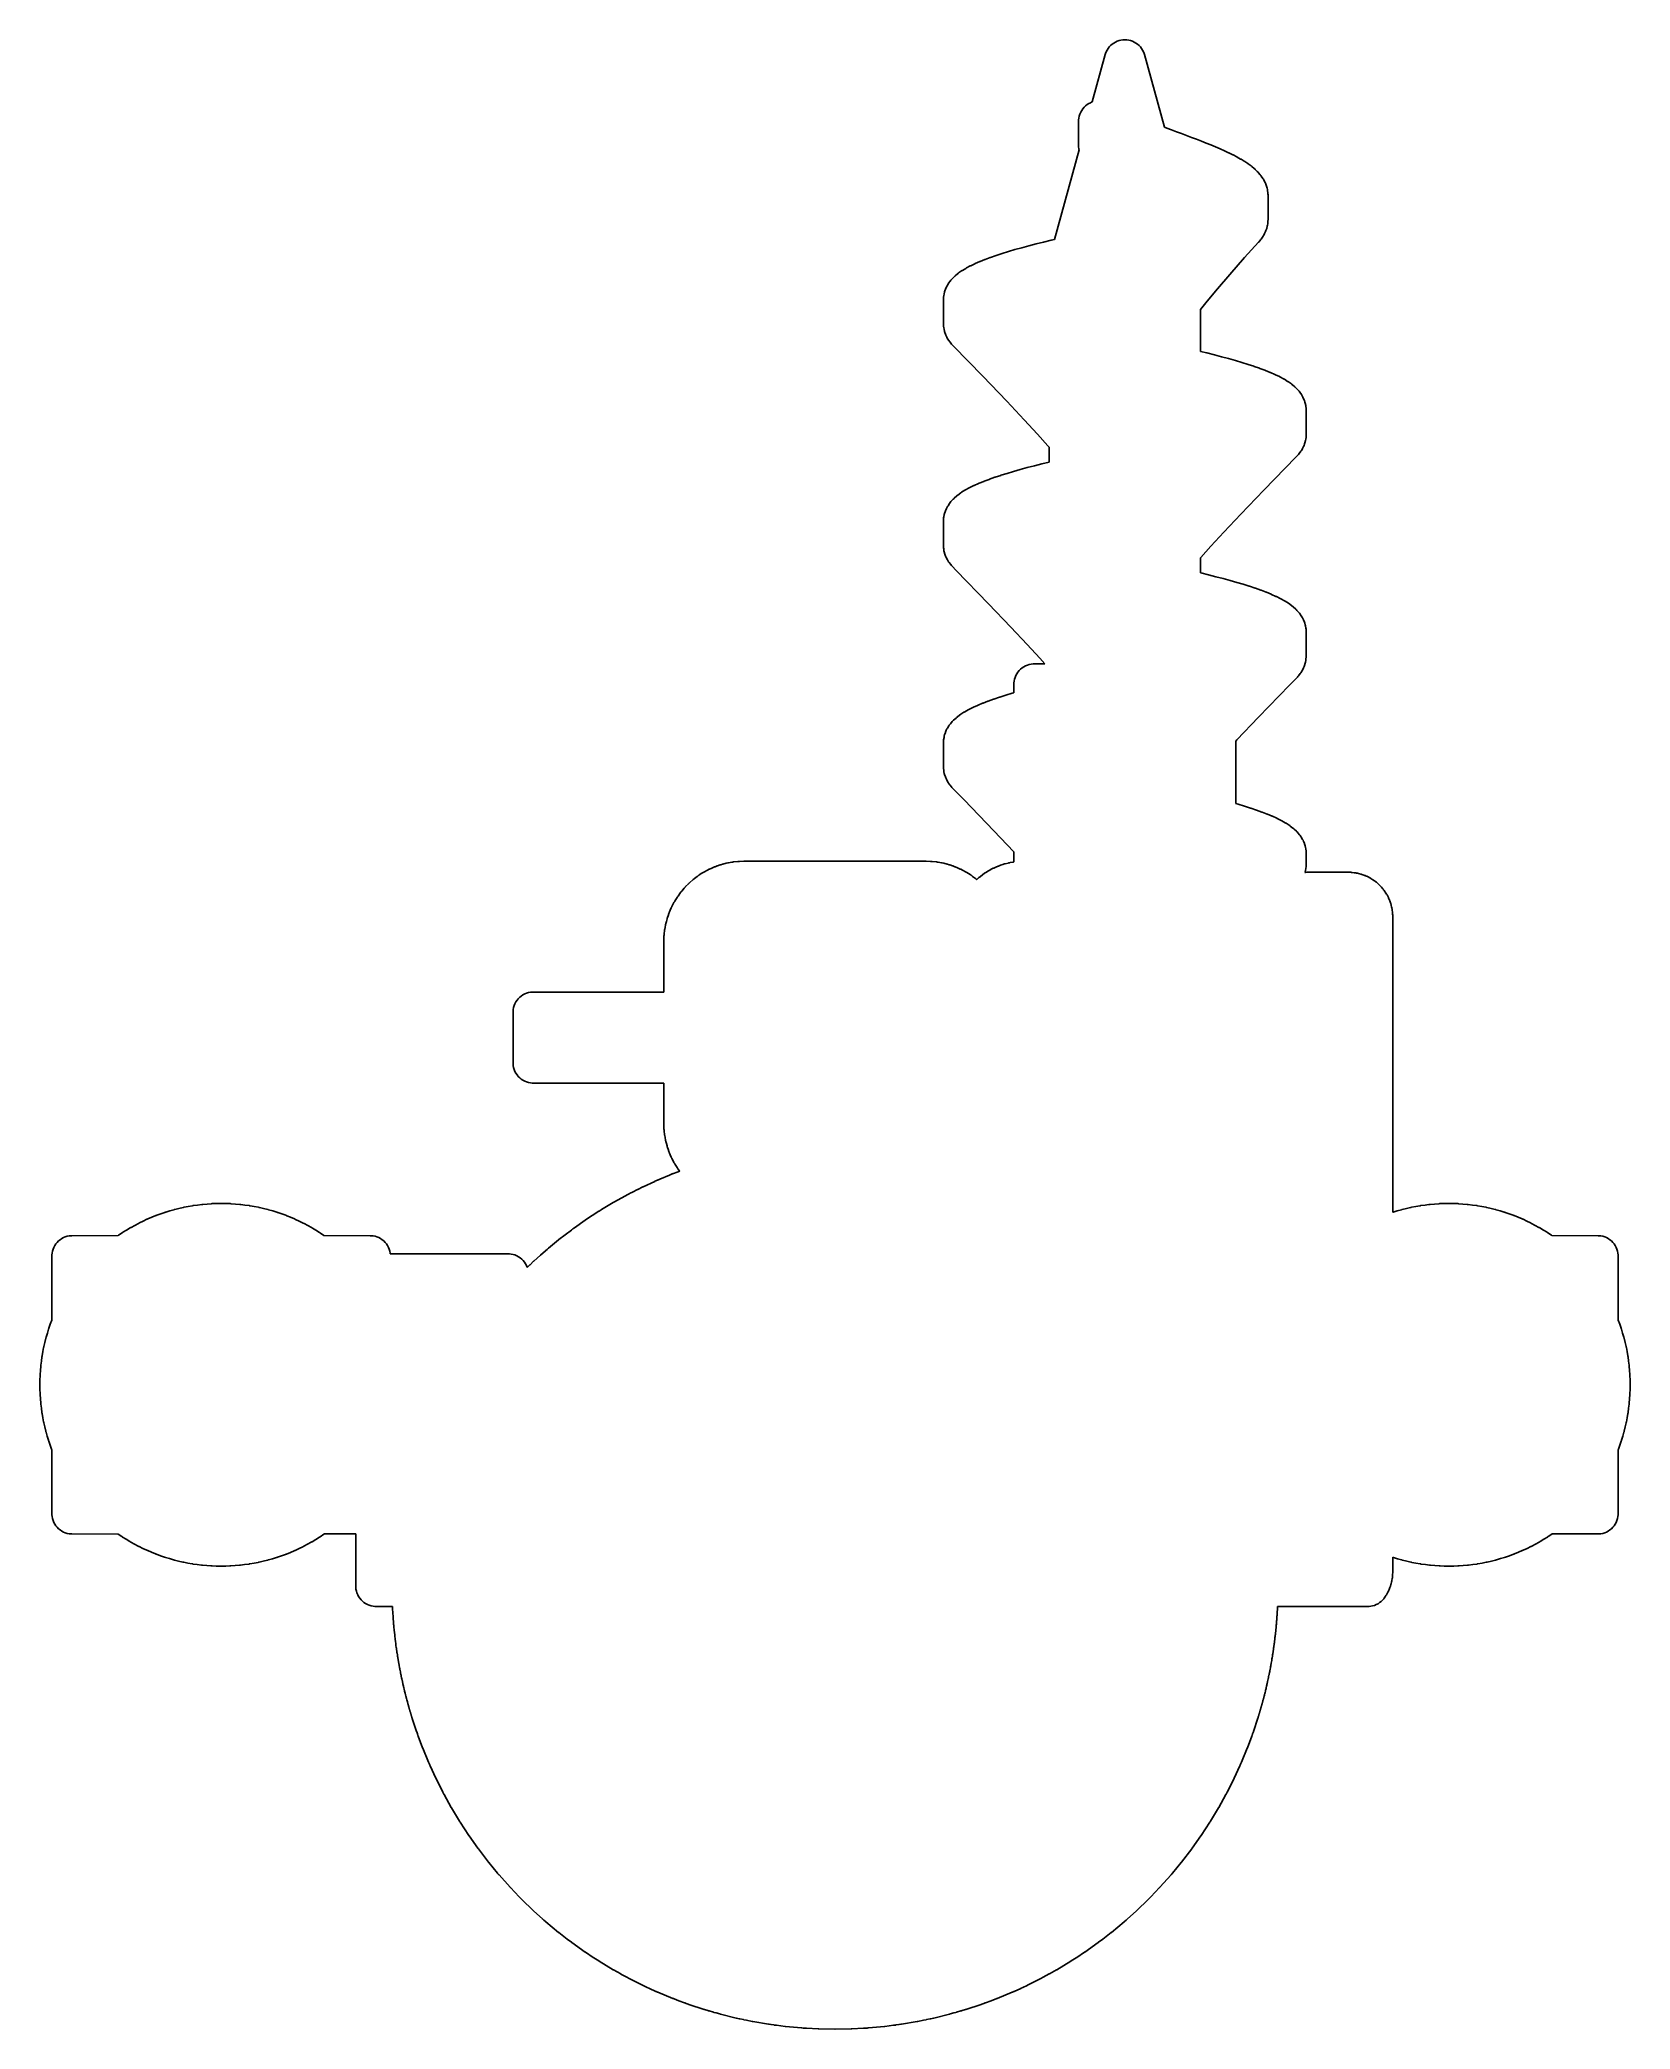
# Model space of a CAD drawing. Header units: metres. Extents: x -39.5 to 39.5, y -22 to 76.8.
import ezdxf

# ---------------------------------------------------------------- set-up
doc = ezdxf.new("R2010")
doc.units = ezdxf.units.M

msp = doc.modelspace()

# ---------------------------------------------------------------- linework, layer by layer
at = {"layer": 'CHANNEL'}
for p, q in [((13.429, 76.079), (13.443, 76.126)), ((13.443, 76.126), (13.474, 76.206)), ((13.474, 76.206), (13.517, 76.293)), ((13.517, 76.293), (13.569, 76.376)), ((13.569, 76.376), (13.628, 76.453)), ((13.628, 76.453), (13.695, 76.525)), ((13.695, 76.525), (13.768, 76.589)), ((13.768, 76.589), (13.847, 76.646)), ((13.847, 76.646), (13.931, 76.696)), ((13.931, 76.696), (14.019, 76.737)), ((14.019, 76.737), (14.111, 76.769)), ((14.111, 76.769), (14.206, 76.792)), ((14.206, 76.792), (14.303, 76.806)), ((14.303, 76.806), (14.4, 76.811)), ((14.4, 76.811), (14.497, 76.806)), ((14.497, 76.806), (14.594, 76.792)), ((14.594, 76.792), (14.689, 76.769)), ((14.689, 76.769), (14.781, 76.737)), ((14.781, 76.737), (14.869, 76.696)), ((14.869, 76.696), (14.953, 76.646)), ((14.953, 76.646), (15.032, 76.589)), ((15.032, 76.589), (15.105, 76.525)), ((15.105, 76.525), (15.172, 76.453)), ((15.172, 76.453), (15.231, 76.376)), ((15.231, 76.376), (15.283, 76.293)), ((15.283, 76.293), (15.326, 76.206)), ((15.326, 76.206), (15.357, 76.126)), ((15.357, 76.126), (15.371, 76.079)), ((12.782, 73.726), (13.429, 76.079)), ((15.371, 76.079), (16.363, 72.47)), ((12.166, 73.114), (12.206, 73.208)), ((12.206, 73.208), (12.256, 73.298)), ((12.256, 73.298), (12.314, 73.382)), ((12.314, 73.382), (12.38, 73.459)), ((12.38, 73.459), (12.454, 73.53)), ((12.454, 73.53), (12.535, 73.593)), ((12.535, 73.593), (12.612, 73.64)), ((12.612, 73.64), (12.657, 73.664)), ((12.657, 73.664), (12.782, 73.726)), ((12.104, 72.776), (12.106, 72.827)), ((12.104, 71.551), (12.104, 72.776)), ((12.106, 72.827), (12.115, 72.916)), ((12.115, 72.916), (12.135, 73.017)), ((12.135, 73.017), (12.166, 73.114)), ((16.363, 72.47), (16.485, 72.421)), ((16.485, 72.421), (16.723, 72.333)), ((16.723, 72.333), (16.97, 72.241)), ((16.97, 72.241), (17.219, 72.149)), ((17.219, 72.149), (17.467, 72.057)), ((10.902, 66.897), (12.128, 71.347)), ((12.106, 71.495), (12.104, 71.551)), ((12.117, 71.397), (12.106, 71.495)), ((12.128, 71.347), (12.117, 71.397)), ((17.467, 72.057), (17.714, 71.964)), ((17.714, 71.964), (17.96, 71.87)), ((17.96, 71.87), (18.203, 71.776)), ((18.203, 71.776), (18.442, 71.681)), ((18.442, 71.681), (18.678, 71.586)), ((18.678, 71.586), (18.908, 71.49)), ((18.908, 71.49), (19.129, 71.395)), ((19.129, 71.395), (19.136, 71.392)), ((19.136, 71.392), (19.348, 71.297)), ((19.348, 71.297), (19.356, 71.293)), ((19.356, 71.293), (19.559, 71.198)), ((19.559, 71.198), (19.565, 71.195)), ((19.565, 71.195), (19.572, 71.191)), ((19.572, 71.191), (19.764, 71.097)), ((19.764, 71.097), (19.771, 71.093)), ((19.771, 71.093), (19.779, 71.089)), ((19.779, 71.089), (19.961, 70.994)), ((19.961, 70.994), (19.969, 70.989)), ((19.969, 70.989), (19.979, 70.984)), ((19.979, 70.984), (20.15, 70.888)), ((20.15, 70.888), (20.16, 70.882)), ((20.16, 70.882), (20.172, 70.875)), ((20.172, 70.875), (20.332, 70.778)), ((20.332, 70.778), (20.344, 70.771)), ((20.344, 70.771), (20.357, 70.762)), ((20.357, 70.762), (20.505, 70.663)), ((20.505, 70.663), (20.519, 70.654)), ((20.519, 70.654), (20.535, 70.643)), ((20.535, 70.643), (20.671, 70.542)), ((20.671, 70.542), (20.69, 70.528)), ((20.69, 70.528), (20.707, 70.514)), ((20.707, 70.514), (20.83, 70.412)), ((20.83, 70.412), (20.851, 70.394)), ((20.851, 70.394), (20.871, 70.375)), ((20.871, 70.375), (20.981, 70.27)), ((20.981, 70.27), (21.005, 70.245)), ((21.005, 70.245), (21.028, 70.22)), ((21.028, 70.22), (21.123, 70.11)), ((21.123, 70.11), (21.15, 70.077)), ((21.15, 70.077), (21.175, 70.043)), ((21.175, 70.043), (21.255, 69.928)), ((21.255, 69.928), (21.283, 69.884)), ((21.283, 69.884), (21.308, 69.839)), ((21.308, 69.839), (21.366, 69.725)), ((21.366, 69.725), (21.384, 69.689)), ((21.384, 69.689), (21.407, 69.632)), ((21.407, 69.632), (21.42, 69.594)), ((21.42, 69.594), (21.456, 69.483)), ((21.456, 69.483), (21.469, 69.439)), ((21.469, 69.439), (21.485, 69.371)), ((21.485, 69.371), (21.492, 69.326)), ((21.492, 69.326), (21.507, 69.208)), ((21.507, 69.208), (21.512, 69.157)), ((21.512, 69.157), (21.514, 69.106)), ((21.514, 69.106), (21.514, 67.883)), ((21.395, 67.292), (21.345, 67.183)), ((21.413, 67.334), (21.395, 67.292)), ((21.437, 67.398), (21.413, 67.334)), ((21.449, 67.441), (21.437, 67.398)), ((21.478, 67.554), (21.449, 67.441)), ((21.49, 67.602), (21.478, 67.554)), ((21.501, 67.675), (21.49, 67.602)), ((21.506, 67.724), (21.501, 67.675)), ((21.513, 67.835), (21.506, 67.724)), ((21.514, 67.859), (21.513, 67.835)), ((21.514, 67.883), (21.514, 67.859)), ((8.308, 66.197), (8.617, 66.293)), ((8.617, 66.293), (8.942, 66.388)), ((8.942, 66.388), (9.28, 66.483)), ((9.28, 66.483), (9.629, 66.577)), ((9.629, 66.577), (9.99, 66.671)), ((9.99, 66.671), (10.361, 66.765)), ((10.361, 66.765), (10.742, 66.858)), ((10.742, 66.858), (10.902, 66.897)), ((21.044, 66.758), (20.351, 65.993)), ((21.05, 66.766), (21.044, 66.758)), ((21.142, 66.871), (21.05, 66.766)), ((21.174, 66.91), (21.142, 66.871)), ((21.203, 66.95), (21.174, 66.91)), ((21.277, 67.063), (21.203, 66.95)), ((21.298, 67.096), (21.277, 67.063)), ((21.328, 67.147), (21.298, 67.096)), ((21.345, 67.183), (21.328, 67.147)), ((6.117, 65.208), (6.144, 65.227)), ((6.144, 65.227), (6.289, 65.33)), ((6.289, 65.33), (6.311, 65.344)), ((6.311, 65.344), (6.333, 65.358)), ((6.333, 65.358), (6.496, 65.457)), ((6.496, 65.457), (6.514, 65.468)), ((6.514, 65.468), (6.533, 65.478)), ((6.533, 65.478), (6.714, 65.576)), ((6.714, 65.576), (6.728, 65.583)), ((6.728, 65.583), (6.743, 65.59)), ((6.743, 65.59), (6.945, 65.687)), ((6.945, 65.687), (6.956, 65.692)), ((6.956, 65.692), (6.969, 65.698)), ((6.969, 65.698), (7.188, 65.794)), ((7.188, 65.794), (7.198, 65.798)), ((7.198, 65.798), (7.209, 65.802)), ((7.209, 65.802), (7.445, 65.897)), ((7.445, 65.897), (7.453, 65.9)), ((7.453, 65.9), (7.463, 65.904)), ((7.463, 65.904), (7.716, 65.998)), ((7.716, 65.998), (7.723, 66.001)), ((7.723, 66.001), (7.731, 66.003)), ((7.731, 66.003), (8.002, 66.097)), ((8.002, 66.097), (8.011, 66.1)), ((8.011, 66.1), (8.301, 66.195)), ((8.301, 66.195), (8.308, 66.197)), ((20.351, 65.993), (19.617, 65.16)), ((5.419, 64.175), (5.448, 64.293)), ((5.448, 64.293), (5.462, 64.344)), ((5.462, 64.344), (5.489, 64.421)), ((5.489, 64.421), (5.511, 64.469)), ((5.511, 64.469), (5.566, 64.581)), ((5.566, 64.581), (5.586, 64.621)), ((5.586, 64.621), (5.62, 64.678)), ((5.62, 64.678), (5.645, 64.715)), ((5.645, 64.715), (5.727, 64.828)), ((5.727, 64.828), (5.76, 64.87)), ((5.76, 64.87), (5.795, 64.91)), ((5.795, 64.91), (5.904, 65.023)), ((5.904, 65.023), (5.933, 65.053)), ((5.933, 65.053), (5.965, 65.081)), ((5.965, 65.081), (6.092, 65.187)), ((6.092, 65.187), (6.117, 65.208)), ((19.006, 64.446), (18.487, 63.82)), ((19.617, 65.16), (19.006, 64.446)), ((5.392, 63.859), (5.393, 63.968)), ((5.392, 62.643), (5.392, 63.859)), ((5.393, 63.968), (5.395, 64.028)), ((5.395, 64.028), (5.406, 64.117)), ((5.406, 64.117), (5.419, 64.175)), ((18.162, 63.411), (18.16, 61.333)), ((18.487, 63.82), (18.162, 63.411)), ((5.394, 62.585), (5.392, 62.643)), ((5.404, 62.497), (5.394, 62.585)), ((5.416, 62.44), (5.404, 62.497)), ((5.443, 62.323), (5.416, 62.44)), ((5.457, 62.271), (5.443, 62.323)), ((5.484, 62.194), (5.457, 62.271)), ((5.505, 62.144), (5.484, 62.194)), ((5.559, 62.032), (5.505, 62.144)), ((5.579, 61.992), (5.559, 62.032)), ((5.613, 61.933), (5.579, 61.992)), ((5.638, 61.896), (5.613, 61.933)), ((5.719, 61.783), (5.638, 61.896)), ((5.752, 61.74), (5.719, 61.783)), ((5.787, 61.699), (5.752, 61.74)), ((5.891, 61.59), (5.787, 61.699)), ((7.343, 60.096), (5.891, 61.59)), ((18.16, 61.333), (18.478, 61.255)), ((18.478, 61.255), (18.848, 61.162)), ((18.848, 61.162), (19.207, 61.068)), ((19.207, 61.068), (19.555, 60.973)), ((19.555, 60.973), (19.892, 60.878)), ((19.892, 60.878), (20.215, 60.783)), ((20.215, 60.783), (20.52, 60.688)), ((20.52, 60.688), (20.528, 60.686)), ((20.528, 60.686), (20.816, 60.591)), ((20.816, 60.591), (20.825, 60.588)), ((20.825, 60.588), (21.097, 60.493)), ((21.097, 60.493), (21.104, 60.491)), ((21.104, 60.491), (21.112, 60.488)), ((21.112, 60.488), (21.364, 60.394)), ((21.364, 60.394), (21.372, 60.39)), ((21.372, 60.39), (21.382, 60.387)), ((21.382, 60.387), (21.616, 60.292)), ((21.616, 60.292), (21.626, 60.288)), ((21.626, 60.288), (21.637, 60.283)), ((21.637, 60.283), (21.854, 60.188)), ((8.533, 58.856), (7.343, 60.096)), ((21.854, 60.188), (21.866, 60.182)), ((21.866, 60.182), (21.879, 60.176)), ((21.879, 60.176), (22.078, 60.079)), ((22.078, 60.079), (22.092, 60.073)), ((22.092, 60.073), (22.108, 60.064)), ((22.108, 60.064), (22.289, 59.966)), ((22.289, 59.966), (22.308, 59.956)), ((22.308, 59.956), (22.326, 59.945)), ((22.326, 59.945), (22.488, 59.845)), ((22.488, 59.845), (22.51, 59.831)), ((22.51, 59.831), (22.532, 59.815)), ((22.532, 59.815), (22.675, 59.713)), ((22.675, 59.713), (22.702, 59.693)), ((22.702, 59.693), (22.729, 59.671)), ((22.729, 59.671), (22.853, 59.564)), ((22.853, 59.564), (22.885, 59.535)), ((22.885, 59.535), (22.916, 59.504)), ((22.916, 59.504), (23.022, 59.391)), ((23.022, 59.391), (23.058, 59.349)), ((23.058, 59.349), (23.091, 59.305)), ((23.091, 59.305), (23.17, 59.191)), ((9.397, 57.939), (8.533, 58.856)), ((23.17, 59.191), (23.195, 59.154)), ((23.195, 59.154), (23.229, 59.094)), ((23.229, 59.094), (23.249, 59.053)), ((23.249, 59.053), (23.301, 58.94)), ((23.301, 58.94), (23.322, 58.891)), ((23.322, 58.891), (23.348, 58.813)), ((23.348, 58.813), (23.361, 58.76)), ((23.361, 58.76), (23.387, 58.643)), ((23.387, 58.643), (23.398, 58.589)), ((23.398, 58.589), (23.407, 58.506)), ((23.407, 58.506), (23.408, 58.451)), ((23.408, 58.451), (23.408, 57.236)), ((10.058, 57.224), (9.397, 57.939)), ((10.582, 56.643), (10.058, 57.224)), ((10.64, 56.578), (10.582, 56.643)), ((10.64, 55.833), (10.64, 56.578)), ((23.147, 56.373), (23.064, 56.26)), ((23.172, 56.409), (23.147, 56.373)), ((23.206, 56.465), (23.172, 56.409)), ((23.227, 56.504), (23.206, 56.465)), ((23.282, 56.616), (23.227, 56.504)), ((23.305, 56.664), (23.282, 56.616)), ((23.333, 56.739), (23.305, 56.664)), ((23.347, 56.79), (23.333, 56.739)), ((23.378, 56.907), (23.347, 56.79)), ((23.391, 56.965), (23.378, 56.907)), ((23.403, 57.054), (23.391, 56.965)), ((23.406, 57.114), (23.403, 57.054)), ((23.408, 57.226), (23.406, 57.114)), ((23.408, 57.236), (23.408, 57.226)), ((8.551, 55.272), (8.873, 55.368)), ((8.873, 55.368), (9.208, 55.463)), ((9.208, 55.463), (9.555, 55.558)), ((9.555, 55.558), (9.914, 55.652)), ((9.914, 55.652), (10.282, 55.745)), ((10.282, 55.745), (10.64, 55.833)), ((22.895, 56.076), (21.311, 54.445)), ((22.996, 56.18), (22.895, 56.076)), ((23.031, 56.219), (22.996, 56.18)), ((23.064, 56.26), (23.031, 56.219)), ((6.292, 54.332), (6.452, 54.432)), ((6.452, 54.432), (6.471, 54.443)), ((6.471, 54.443), (6.49, 54.454)), ((6.49, 54.454), (6.667, 54.551)), ((6.667, 54.551), (6.682, 54.559)), ((6.682, 54.559), (6.698, 54.567)), ((6.698, 54.567), (6.895, 54.664)), ((6.895, 54.664), (6.907, 54.67)), ((6.907, 54.67), (6.92, 54.676)), ((6.92, 54.676), (7.136, 54.772)), ((7.136, 54.772), (7.146, 54.776)), ((7.146, 54.776), (7.157, 54.781)), ((7.157, 54.781), (7.39, 54.876)), ((7.39, 54.876), (7.398, 54.879)), ((7.398, 54.879), (7.408, 54.883)), ((7.408, 54.883), (7.658, 54.977)), ((7.658, 54.977), (7.665, 54.98)), ((7.665, 54.98), (7.674, 54.983)), ((7.674, 54.983), (7.941, 55.077)), ((7.941, 55.077), (7.95, 55.08)), ((7.95, 55.08), (8.237, 55.174)), ((8.237, 55.174), (8.245, 55.177)), ((8.245, 55.177), (8.551, 55.272)), ((21.311, 54.445), (20.164, 53.248)), ((5.467, 53.36), (5.487, 53.411)), ((5.487, 53.411), (5.537, 53.525)), ((5.537, 53.525), (5.556, 53.567)), ((5.556, 53.567), (5.59, 53.628)), ((5.59, 53.628), (5.615, 53.667)), ((5.615, 53.667), (5.692, 53.782)), ((5.692, 53.782), (5.725, 53.828)), ((5.725, 53.828), (5.761, 53.871)), ((5.761, 53.871), (5.865, 53.985)), ((5.865, 53.985), (5.896, 54.017)), ((5.896, 54.017), (5.928, 54.047)), ((5.928, 54.047), (6.051, 54.155)), ((6.051, 54.155), (6.078, 54.177)), ((6.078, 54.177), (6.105, 54.198)), ((6.105, 54.198), (6.247, 54.301)), ((6.247, 54.301), (6.269, 54.317)), ((6.269, 54.317), (6.292, 54.332)), ((5.391, 52.94), (5.392, 52.989)), ((5.391, 51.722), (5.391, 52.94)), ((5.392, 52.989), (5.399, 53.063)), ((5.399, 53.063), (5.408, 53.111)), ((5.408, 53.111), (5.43, 53.227)), ((5.43, 53.227), (5.442, 53.281)), ((5.442, 53.281), (5.467, 53.36)), ((20.164, 53.248), (19.326, 52.356)), ((5.391, 51.705), (5.391, 51.722)), ((5.392, 51.689), (5.391, 51.705)), ((5.397, 51.579), (5.392, 51.689)), ((5.401, 51.52), (5.397, 51.579)), ((5.415, 51.432), (5.401, 51.52)), ((5.43, 51.375), (5.415, 51.432)), ((18.681, 51.658), (18.169, 51.089)), ((19.326, 52.356), (18.681, 51.658)), ((5.463, 51.258), (5.43, 51.375)), ((5.478, 51.208), (5.463, 51.258)), ((5.508, 51.135), (5.478, 51.208)), ((5.53, 51.088), (5.508, 51.135)), ((5.589, 50.977), (5.53, 51.088)), ((5.609, 50.94), (5.589, 50.977)), ((5.644, 50.885), (5.609, 50.94)), ((5.669, 50.85), (5.644, 50.885)), ((5.754, 50.739), (5.669, 50.85)), ((5.785, 50.701), (5.754, 50.739)), ((5.818, 50.665), (5.785, 50.701)), ((6.023, 50.455), (5.818, 50.665)), ((7.629, 48.8), (6.023, 50.455)), ((18.169, 51.089), (18.16, 51.078)), ((18.16, 51.078), (18.16, 50.333)), ((18.16, 50.333), (18.179, 50.329)), ((18.179, 50.329), (18.556, 50.235)), ((18.556, 50.235), (18.924, 50.142)), ((18.924, 50.142), (19.281, 50.048)), ((19.281, 50.048), (19.627, 49.953)), ((19.627, 49.953), (19.961, 49.858)), ((19.961, 49.858), (20.277, 49.764)), ((20.277, 49.764), (20.284, 49.762)), ((20.284, 49.762), (20.584, 49.668)), ((20.584, 49.668), (20.592, 49.665)), ((20.592, 49.665), (20.877, 49.571)), ((20.877, 49.571), (20.886, 49.567)), ((20.886, 49.567), (21.154, 49.472)), ((21.154, 49.472), (21.162, 49.47)), ((21.162, 49.47), (21.17, 49.467)), ((21.17, 49.467), (21.418, 49.372)), ((8.736, 47.642), (7.629, 48.8)), ((21.418, 49.372), (21.427, 49.369)), ((21.427, 49.369), (21.437, 49.365)), ((21.437, 49.365), (21.667, 49.27)), ((21.667, 49.27), (21.678, 49.266)), ((21.678, 49.266), (21.689, 49.261)), ((21.689, 49.261), (21.902, 49.165)), ((21.902, 49.165), (21.915, 49.16)), ((21.915, 49.16), (21.928, 49.153)), ((21.928, 49.153), (22.124, 49.056)), ((22.124, 49.056), (22.138, 49.049)), ((22.138, 49.049), (22.154, 49.04)), ((22.154, 49.04), (22.332, 48.941)), ((22.332, 48.941), (22.351, 48.93)), ((22.351, 48.93), (22.37, 48.918)), ((22.37, 48.918), (22.528, 48.818)), ((22.528, 48.818), (22.551, 48.803)), ((22.551, 48.803), (22.574, 48.787)), ((22.574, 48.787), (22.714, 48.683)), ((22.714, 48.683), (22.742, 48.661)), ((22.742, 48.661), (22.769, 48.638)), ((22.769, 48.638), (22.89, 48.53)), ((22.89, 48.53), (22.922, 48.499)), ((22.922, 48.499), (22.953, 48.466)), ((22.953, 48.466), (23.05, 48.357)), ((9.55, 46.775), (8.736, 47.642)), ((23.05, 48.357), (23.074, 48.328)), ((23.074, 48.328), (23.109, 48.282)), ((23.109, 48.282), (23.13, 48.251)), ((23.13, 48.251), (23.2, 48.142)), ((23.2, 48.142), (23.225, 48.102)), ((23.225, 48.102), (23.258, 48.039)), ((23.258, 48.039), (23.277, 47.996)), ((23.277, 47.996), (23.324, 47.882)), ((23.324, 47.882), (23.343, 47.829)), ((23.343, 47.829), (23.367, 47.748)), ((23.367, 47.748), (23.377, 47.693)), ((23.377, 47.693), (23.397, 47.579)), ((23.397, 47.579), (23.403, 47.537)), ((23.403, 47.537), (23.409, 47.472)), ((23.409, 47.472), (23.41, 47.429)), ((10.178, 46.092), (9.55, 46.775)), ((23.41, 47.429), (23.41, 46.211)), ((9.088, 45.402), (9.151, 45.479)), ((9.151, 45.479), (9.221, 45.549)), ((9.221, 45.549), (9.298, 45.612)), ((9.298, 45.612), (9.38, 45.667)), ((9.38, 45.667), (9.468, 45.714)), ((9.468, 45.714), (9.559, 45.752)), ((9.559, 45.752), (9.654, 45.781)), ((9.654, 45.781), (9.752, 45.8)), ((9.752, 45.8), (9.839, 45.809)), ((9.839, 45.809), (9.888, 45.81)), ((9.888, 45.81), (10.431, 45.81)), ((10.431, 45.81), (10.178, 46.092)), ((23.256, 45.561), (23.196, 45.45)), ((23.28, 45.606), (23.256, 45.561)), ((23.31, 45.678), (23.28, 45.606)), ((23.326, 45.726), (23.31, 45.678)), ((23.362, 45.842), (23.326, 45.726)), ((23.378, 45.899), (23.362, 45.842)), ((23.394, 45.986), (23.378, 45.899)), ((23.4, 46.044), (23.394, 45.986)), ((23.408, 46.157), (23.4, 46.044)), ((23.409, 46.184), (23.408, 46.157)), ((23.41, 46.211), (23.409, 46.184)), ((8.89, 44.812), (8.891, 44.861)), ((8.89, 44.373), (8.89, 44.812)), ((8.891, 44.861), (8.9, 44.948)), ((8.9, 44.948), (8.919, 45.046)), ((8.919, 45.046), (8.948, 45.141)), ((8.948, 45.141), (8.986, 45.232)), ((8.986, 45.232), (9.033, 45.32)), ((9.033, 45.32), (9.088, 45.402)), ((22.575, 44.748), (21.036, 43.16)), ((22.973, 45.154), (22.575, 44.748)), ((23.002, 45.185), (22.973, 45.154)), ((23.029, 45.218), (23.002, 45.185)), ((23.115, 45.328), (23.029, 45.218)), ((23.14, 45.361), (23.115, 45.328)), ((23.175, 45.414), (23.14, 45.361)), ((23.196, 45.45), (23.175, 45.414)), ((6.447, 43.429), (6.621, 43.527)), ((6.621, 43.527), (6.636, 43.535)), ((6.636, 43.535), (6.653, 43.544)), ((6.653, 43.544), (6.846, 43.641)), ((6.846, 43.641), (6.859, 43.647)), ((6.859, 43.647), (6.873, 43.653)), ((6.873, 43.653), (7.084, 43.749)), ((7.084, 43.749), (7.095, 43.754)), ((7.095, 43.754), (7.106, 43.759)), ((7.106, 43.759), (7.335, 43.854)), ((7.335, 43.854), (7.344, 43.858)), ((7.344, 43.858), (7.354, 43.862)), ((7.354, 43.862), (7.601, 43.956)), ((7.601, 43.956), (7.608, 43.959)), ((7.608, 43.959), (7.617, 43.962)), ((7.617, 43.962), (7.88, 44.056)), ((7.88, 44.056), (7.89, 44.059)), ((7.89, 44.059), (8.174, 44.154)), ((8.174, 44.154), (8.182, 44.157)), ((8.182, 44.157), (8.48, 44.251)), ((8.48, 44.251), (8.487, 44.253)), ((8.487, 44.253), (8.804, 44.348)), ((8.804, 44.348), (8.89, 44.373)), ((5.51, 42.466), (5.528, 42.511)), ((5.528, 42.511), (5.561, 42.576)), ((5.561, 42.576), (5.585, 42.617)), ((5.585, 42.617), (5.653, 42.727)), ((5.653, 42.727), (5.674, 42.759)), ((5.674, 42.759), (5.709, 42.806)), ((5.709, 42.806), (5.734, 42.836)), ((5.734, 42.836), (5.828, 42.946)), ((5.828, 42.946), (5.859, 42.98)), ((5.859, 42.98), (5.892, 43.012)), ((5.892, 43.012), (6.012, 43.121)), ((6.012, 43.121), (6.039, 43.145)), ((6.039, 43.145), (6.067, 43.168)), ((6.067, 43.168), (6.205, 43.272)), ((6.205, 43.272), (6.228, 43.289)), ((6.228, 43.289), (6.252, 43.305)), ((6.252, 43.305), (6.408, 43.405)), ((6.408, 43.405), (6.427, 43.417)), ((6.427, 43.417), (6.447, 43.429)), ((21.036, 43.16), (19.968, 42.04)), ((5.39, 41.927), (5.392, 41.982)), ((5.39, 40.698), (5.39, 41.927)), ((5.392, 41.982), (5.398, 42.038)), ((5.398, 42.038), (5.416, 42.159)), ((5.416, 42.159), (5.425, 42.215)), ((5.425, 42.215), (5.447, 42.298)), ((5.447, 42.298), (5.466, 42.351)), ((5.466, 42.351), (5.51, 42.466)), ((19.968, 42.04), (19.91, 41.978)), ((19.91, 41.978), (19.91, 38.873)), ((5.391, 40.662), (5.39, 40.698)), ((5.394, 40.626), (5.391, 40.662)), ((5.405, 40.509), (5.394, 40.626)), ((5.412, 40.452), (5.405, 40.509)), ((5.43, 40.366), (5.412, 40.452)), ((5.447, 40.311), (5.43, 40.366)), ((5.485, 40.195), (5.447, 40.311)), ((5.502, 40.148), (5.485, 40.195)), ((5.533, 40.078), (5.502, 40.148)), ((5.557, 40.034), (5.533, 40.078)), ((5.62, 39.924), (5.557, 40.034)), ((5.641, 39.889), (5.62, 39.924)), ((5.676, 39.838), (5.641, 39.889)), ((5.701, 39.806), (5.676, 39.838)), ((5.788, 39.698), (5.701, 39.806)), ((5.812, 39.67), (5.788, 39.698)), ((5.837, 39.644), (5.812, 39.67)), ((6.419, 39.05), (5.837, 39.644)), ((7.894, 37.524), (6.419, 39.05)), ((19.91, 38.873), (20.029, 38.838)), ((20.029, 38.838), (20.343, 38.744)), ((20.343, 38.744), (20.35, 38.742)), ((20.35, 38.742), (20.646, 38.647)), ((20.646, 38.647), (20.655, 38.645)), ((20.655, 38.645), (20.936, 38.55)), ((20.936, 38.55), (20.942, 38.548)), ((20.942, 38.548), (20.95, 38.545)), ((20.95, 38.545), (21.211, 38.452)), ((21.211, 38.452), (21.219, 38.449)), ((21.219, 38.449), (21.227, 38.446)), ((21.227, 38.446), (21.472, 38.351)), ((21.472, 38.351), (21.481, 38.348)), ((21.481, 38.348), (21.491, 38.344)), ((21.491, 38.344), (21.718, 38.249)), ((21.718, 38.249), (21.729, 38.244)), ((21.729, 38.244), (21.74, 38.239)), ((21.74, 38.239), (21.95, 38.143)), ((21.95, 38.143), (21.963, 38.137)), ((21.963, 38.137), (21.977, 38.13)), ((21.977, 38.13), (22.168, 38.033)), ((22.168, 38.033), (22.183, 38.025)), ((22.183, 38.025), (22.2, 38.015)), ((22.2, 38.015), (22.374, 37.916)), ((22.374, 37.916), (22.394, 37.904)), ((22.394, 37.904), (22.414, 37.892)), ((22.414, 37.892), (22.568, 37.791)), ((22.568, 37.791), (22.592, 37.774)), ((22.592, 37.774), (22.616, 37.757)), ((22.616, 37.757), (22.751, 37.653)), ((22.751, 37.653), (22.78, 37.629)), ((22.78, 37.629), (22.808, 37.604)), ((22.808, 37.604), (22.925, 37.495)), ((8.89, 36.479), (7.894, 37.524)), ((22.925, 37.495), (22.959, 37.461)), ((22.959, 37.461), (22.991, 37.425)), ((22.991, 37.425), (23.083, 37.315)), ((23.083, 37.315), (23.108, 37.284)), ((23.108, 37.284), (23.142, 37.235)), ((23.142, 37.235), (23.163, 37.201)), ((23.163, 37.201), (23.229, 37.092)), ((23.229, 37.092), (23.253, 37.049)), ((23.253, 37.049), (23.285, 36.982)), ((23.285, 36.982), (23.303, 36.936)), ((23.303, 36.936), (23.344, 36.821)), ((23.344, 36.821), (23.362, 36.766)), ((23.362, 36.766), (23.382, 36.682)), ((23.382, 36.682), (23.39, 36.625)), ((23.39, 36.625), (23.405, 36.506)), ((-6.343, 35.561), (-6.25, 35.608)), ((-6.25, 35.608), (-6.24, 35.613)), ((-6.24, 35.613), (-6.228, 35.619)), ((-6.228, 35.619), (-6.117, 35.669)), ((-6.117, 35.669), (-6.105, 35.675)), ((-6.105, 35.675), (-6.092, 35.68)), ((-6.092, 35.68), (-5.979, 35.727)), ((-5.979, 35.727), (-5.968, 35.732)), ((-5.968, 35.732), (-5.955, 35.737)), ((-5.955, 35.737), (-5.859, 35.773)), ((-5.859, 35.773), (-5.847, 35.777)), ((-5.847, 35.777), (-5.833, 35.782)), ((-5.833, 35.782), (-5.699, 35.826)), ((-5.699, 35.826), (-5.688, 35.83)), ((-5.688, 35.83), (-5.675, 35.834)), ((-5.675, 35.834), (-5.594, 35.858)), ((-5.594, 35.858), (-5.582, 35.861)), ((-5.582, 35.861), (-5.568, 35.865)), ((-5.568, 35.865), (-5.413, 35.905)), ((-5.413, 35.905), (-5.401, 35.907)), ((-5.401, 35.907), (-5.388, 35.91)), ((-5.388, 35.91), (-5.324, 35.924)), ((-5.324, 35.924), (-5.311, 35.927)), ((-5.311, 35.927), (-5.297, 35.93)), ((-5.297, 35.93), (-5.122, 35.961)), ((-5.122, 35.961), (-5.11, 35.963)), ((-5.11, 35.963), (-5.097, 35.965)), ((-5.097, 35.965), (-5.05, 35.972)), ((-5.05, 35.972), (-5.037, 35.974)), ((-5.037, 35.974), (-5.023, 35.976)), ((-5.023, 35.976), (-4.823, 35.997)), ((-4.823, 35.997), (-4.805, 35.998)), ((-4.805, 35.998), (-4.785, 36)), ((-4.785, 36), (-4.775, 36.001)), ((-4.775, 36.001), (-4.748, 36.002)), ((-4.748, 36.002), (-4.531, 36.01)), ((-4.531, 36.01), (-4.519, 36.01)), ((-4.519, 36.01), (-4.505, 36.01)), ((-4.505, 36.01), (4.504, 36.01)), ((4.504, 36.01), (4.516, 36.01)), ((4.516, 36.01), (4.529, 36.01)), ((4.529, 36.01), (4.748, 36.002)), ((4.748, 36.002), (4.775, 36.001)), ((4.775, 36.001), (4.787, 36)), ((4.787, 36), (4.797, 35.999)), ((4.797, 35.999), (4.823, 35.997)), ((4.823, 35.997), (5.021, 35.976)), ((5.021, 35.976), (5.034, 35.974)), ((5.034, 35.974), (5.049, 35.972)), ((5.049, 35.972), (5.096, 35.966)), ((5.096, 35.966), (5.107, 35.964)), ((5.107, 35.964), (5.12, 35.962)), ((5.12, 35.962), (5.296, 35.93)), ((5.296, 35.93), (5.309, 35.928)), ((5.309, 35.928), (5.323, 35.925)), ((5.323, 35.925), (5.387, 35.911)), ((5.387, 35.911), (5.399, 35.908)), ((5.399, 35.908), (5.412, 35.905)), ((5.412, 35.905), (5.566, 35.865)), ((5.566, 35.865), (5.579, 35.862)), ((5.579, 35.862), (5.593, 35.858)), ((5.593, 35.858), (5.674, 35.834)), ((5.674, 35.834), (5.685, 35.831)), ((5.685, 35.831), (5.698, 35.827)), ((5.698, 35.827), (5.832, 35.782)), ((5.832, 35.782), (5.844, 35.778)), ((5.844, 35.778), (5.858, 35.773)), ((5.858, 35.773), (5.954, 35.737)), ((5.954, 35.737), (5.965, 35.733)), ((5.965, 35.733), (5.978, 35.728)), ((5.978, 35.728), (6.091, 35.681)), ((6.091, 35.681), (6.103, 35.676)), ((6.103, 35.676), (6.116, 35.67)), ((6.116, 35.67), (6.227, 35.619)), ((6.227, 35.619), (6.237, 35.614)), ((6.237, 35.614), (6.249, 35.608)), ((6.249, 35.608), (6.342, 35.562)), ((7.656, 35.546), (7.742, 35.594)), ((7.742, 35.594), (7.753, 35.6)), ((7.753, 35.6), (7.766, 35.607)), ((7.766, 35.607), (7.863, 35.655)), ((7.863, 35.655), (7.874, 35.661)), ((7.874, 35.661), (7.886, 35.667)), ((7.886, 35.667), (7.964, 35.703)), ((7.964, 35.703), (7.976, 35.708)), ((7.976, 35.708), (7.989, 35.714)), ((7.989, 35.714), (8.101, 35.761)), ((8.101, 35.761), (8.112, 35.765)), ((8.112, 35.765), (8.125, 35.77)), ((8.125, 35.77), (8.193, 35.796)), ((8.193, 35.796), (8.205, 35.8)), ((8.205, 35.8), (8.219, 35.805)), ((8.219, 35.805), (8.346, 35.848)), ((8.346, 35.848), (8.357, 35.851)), ((8.357, 35.851), (8.37, 35.856)), ((8.37, 35.856), (8.428, 35.873)), ((8.428, 35.873), (8.44, 35.876)), ((8.44, 35.876), (8.455, 35.88)), ((8.455, 35.88), (8.596, 35.917)), ((8.596, 35.917), (8.608, 35.919)), ((8.608, 35.919), (8.621, 35.923)), ((8.621, 35.923), (8.668, 35.933)), ((8.668, 35.933), (8.681, 35.935)), ((8.681, 35.935), (8.695, 35.938)), ((8.695, 35.938), (8.855, 35.967)), ((8.855, 35.967), (8.881, 35.971)), ((8.881, 35.971), (8.89, 35.973)), ((8.89, 35.973), (8.89, 36.479)), ((23.4, 35.652), (23.381, 35.554)), ((23.409, 35.739), (23.4, 35.652)), ((23.405, 36.506), (23.409, 36.46)), ((23.409, 36.46), (23.41, 36.414)), ((23.41, 35.788), (23.409, 35.739)), ((23.41, 36.414), (23.41, 35.788)), ((-7.618, 34.521), (-7.487, 34.675)), ((-7.487, 34.675), (-7.478, 34.685)), ((-7.478, 34.685), (-7.468, 34.696)), ((-7.468, 34.696), (-7.44, 34.727)), ((-7.44, 34.727), (-7.431, 34.736)), ((-7.431, 34.736), (-7.421, 34.747)), ((-7.421, 34.747), (-7.281, 34.889)), ((-7.281, 34.889), (-7.272, 34.898)), ((-7.272, 34.898), (-7.261, 34.908)), ((-7.261, 34.908), (-7.229, 34.939)), ((-7.229, 34.939), (-7.219, 34.947)), ((-7.219, 34.947), (-7.208, 34.957)), ((-7.208, 34.957), (-7.06, 35.086)), ((-7.06, 35.086), (-7.05, 35.094)), ((-7.05, 35.094), (-7.039, 35.104)), ((-7.039, 35.104), (-7.002, 35.134)), ((-7.002, 35.134), (-6.993, 35.141)), ((-6.993, 35.141), (-6.982, 35.149)), ((-6.982, 35.149), (-6.84, 35.256)), ((-6.84, 35.256), (-6.83, 35.264)), ((-6.83, 35.264), (-6.818, 35.272)), ((-6.818, 35.272), (-6.763, 35.31)), ((-6.763, 35.31), (-6.754, 35.317)), ((-6.754, 35.317), (-6.742, 35.324)), ((-6.742, 35.324), (-6.609, 35.41)), ((-6.609, 35.41), (-6.598, 35.417)), ((-6.598, 35.417), (-6.586, 35.425)), ((-6.586, 35.425), (-6.512, 35.468)), ((-6.512, 35.468), (-6.502, 35.474)), ((-6.502, 35.474), (-6.49, 35.481)), ((-6.49, 35.481), (-6.368, 35.548)), ((-6.368, 35.548), (-6.356, 35.555)), ((-6.356, 35.555), (-6.343, 35.561)), ((6.342, 35.562), (6.354, 35.556)), ((6.354, 35.556), (6.366, 35.549)), ((6.366, 35.549), (6.489, 35.482)), ((6.489, 35.482), (6.5, 35.476)), ((6.5, 35.476), (6.511, 35.469)), ((6.511, 35.469), (6.584, 35.426)), ((6.584, 35.426), (6.596, 35.419)), ((6.596, 35.419), (6.608, 35.411)), ((6.608, 35.411), (6.741, 35.325)), ((6.741, 35.325), (6.751, 35.318)), ((6.751, 35.318), (6.762, 35.311)), ((6.762, 35.311), (6.817, 35.273)), ((6.817, 35.273), (6.827, 35.265)), ((6.827, 35.265), (6.839, 35.257)), ((6.839, 35.257), (6.981, 35.15)), ((6.981, 35.15), (6.991, 35.143)), ((6.991, 35.143), (7.001, 35.134)), ((7.001, 35.134), (7.038, 35.104)), ((7.038, 35.104), (7.043, 35.1)), ((7.043, 35.1), (7.13, 35.177)), ((7.13, 35.177), (7.139, 35.185)), ((7.139, 35.185), (7.151, 35.195)), ((7.151, 35.195), (7.205, 35.239)), ((7.205, 35.239), (7.215, 35.247)), ((7.215, 35.247), (7.225, 35.255)), ((7.225, 35.255), (7.324, 35.33)), ((7.324, 35.33), (7.334, 35.338)), ((7.334, 35.338), (7.346, 35.346)), ((7.346, 35.346), (7.414, 35.394)), ((7.414, 35.394), (7.424, 35.401)), ((7.424, 35.401), (7.435, 35.409)), ((7.435, 35.409), (7.528, 35.469)), ((7.528, 35.469), (7.539, 35.476)), ((7.539, 35.476), (7.552, 35.484)), ((7.552, 35.484), (7.634, 35.533)), ((7.634, 35.533), (7.644, 35.539)), ((7.644, 35.539), (7.656, 35.546)), ((23.352, 35.459), (23.349, 35.453)), ((23.349, 35.453), (23.35, 35.453)), ((23.35, 35.453), (23.356, 35.453)), ((23.381, 35.554), (23.352, 35.459)), ((23.356, 35.453), (23.371, 35.454)), ((23.371, 35.454), (23.384, 35.453)), ((23.384, 35.453), (23.439, 35.459)), ((23.439, 35.459), (23.488, 35.46)), ((23.488, 35.46), (25.504, 35.46)), ((25.504, 35.46), (25.517, 35.46)), ((25.517, 35.46), (25.532, 35.46)), ((25.532, 35.46), (25.636, 35.456)), ((25.636, 35.456), (25.665, 35.454)), ((25.665, 35.454), (25.694, 35.451)), ((25.694, 35.451), (25.802, 35.439)), ((25.802, 35.439), (25.837, 35.434)), ((25.837, 35.434), (25.871, 35.428)), ((25.871, 35.428), (25.918, 35.419)), ((25.918, 35.419), (25.963, 35.411)), ((25.963, 35.411), (26.013, 35.4)), ((26.013, 35.4), (26.124, 35.37)), ((26.124, 35.37), (26.151, 35.362)), ((26.151, 35.362), (26.179, 35.353)), ((26.179, 35.353), (26.282, 35.317)), ((26.282, 35.317), (26.312, 35.305)), ((26.312, 35.305), (26.343, 35.293)), ((26.343, 35.293), (26.389, 35.272)), ((26.389, 35.272), (26.42, 35.259)), ((26.42, 35.259), (26.452, 35.245)), ((26.452, 35.245), (26.483, 35.229)), ((26.483, 35.229), (26.58, 35.178)), ((26.58, 35.178), (26.605, 35.164)), ((26.605, 35.164), (26.63, 35.149)), ((26.63, 35.149), (26.722, 35.091)), ((26.722, 35.091), (26.748, 35.074)), ((26.748, 35.074), (26.774, 35.056)), ((26.774, 35.056), (26.806, 35.032)), ((26.806, 35.032), (26.852, 34.998)), ((26.852, 34.998), (26.876, 34.98)), ((26.876, 34.98), (26.9, 34.96)), ((26.9, 34.96), (26.983, 34.888)), ((26.983, 34.888), (27.009, 34.865)), ((27.009, 34.865), (27.033, 34.841)), ((27.033, 34.841), (27.121, 34.751)), ((27.121, 34.751), (27.136, 34.734)), ((27.136, 34.734), (27.151, 34.718)), ((27.151, 34.718), (27.21, 34.65)), ((27.21, 34.65), (27.235, 34.619)), ((27.235, 34.619), (27.259, 34.587)), ((-8.182, 33.583), (-8.136, 33.691)), ((-8.136, 33.691), (-8.124, 33.717)), ((-8.124, 33.717), (-8.118, 33.728)), ((-8.118, 33.728), (-8.113, 33.74)), ((-8.113, 33.74), (-8.1, 33.766)), ((-8.1, 33.766), (-8.054, 33.853)), ((-8.054, 33.853), (-8.001, 33.954)), ((-8.001, 33.954), (-7.988, 33.979)), ((-7.988, 33.979), (-7.98, 33.992)), ((-7.98, 33.992), (-7.973, 34.005)), ((-7.973, 34.005), (-7.958, 34.03)), ((-7.958, 34.03), (-7.906, 34.113)), ((-7.906, 34.113), (-7.848, 34.207)), ((-7.848, 34.207), (-7.832, 34.231)), ((-7.832, 34.231), (-7.823, 34.245)), ((-7.823, 34.245), (-7.815, 34.257)), ((-7.815, 34.257), (-7.799, 34.279)), ((-7.799, 34.279), (-7.676, 34.448)), ((-7.676, 34.448), (-7.668, 34.458)), ((-7.668, 34.458), (-7.659, 34.47)), ((-7.659, 34.47), (-7.635, 34.5)), ((-7.635, 34.5), (-7.627, 34.51)), ((-7.627, 34.51), (-7.618, 34.521)), ((27.259, 34.587), (27.278, 34.559)), ((27.278, 34.559), (27.287, 34.549)), ((27.287, 34.549), (27.315, 34.512)), ((27.315, 34.512), (27.341, 34.472)), ((27.341, 34.472), (27.401, 34.376)), ((27.401, 34.376), (27.414, 34.354)), ((27.414, 34.354), (27.426, 34.332)), ((27.426, 34.332), (27.477, 34.237)), ((27.477, 34.237), (27.492, 34.208)), ((27.492, 34.208), (27.506, 34.178)), ((27.506, 34.178), (27.522, 34.139)), ((27.522, 34.139), (27.544, 34.089)), ((27.544, 34.089), (27.555, 34.062)), ((27.555, 34.062), (27.566, 34.035)), ((27.566, 34.035), (27.597, 33.948)), ((27.597, 33.948), (27.612, 33.901)), ((27.612, 33.901), (27.631, 33.826)), ((27.631, 33.826), (27.631, 33.823)), ((27.631, 33.823), (27.634, 33.814)), ((27.634, 33.814), (27.634, 33.814)), ((27.634, 33.814), (27.655, 33.742)), ((27.655, 33.742), (27.665, 33.693)), ((27.665, 33.693), (27.681, 33.606)), ((27.681, 33.606), (27.685, 33.585)), ((-8.464, 32.606), (-8.461, 32.626)), ((-8.461, 32.626), (-8.443, 32.718)), ((-8.443, 32.718), (-8.418, 32.852)), ((-8.418, 32.852), (-8.414, 32.872)), ((-8.414, 32.872), (-8.408, 32.901)), ((-8.408, 32.901), (-8.403, 32.92)), ((-8.403, 32.92), (-8.377, 33.015)), ((-8.377, 33.015), (-8.345, 33.138)), ((-8.345, 33.138), (-8.339, 33.159)), ((-8.339, 33.159), (-8.335, 33.172)), ((-8.335, 33.172), (-8.332, 33.182)), ((-8.332, 33.182), (-8.323, 33.209)), ((-8.323, 33.209), (-8.29, 33.303)), ((-8.29, 33.303), (-8.25, 33.419)), ((-8.25, 33.419), (-8.243, 33.438)), ((-8.243, 33.438), (-8.237, 33.455)), ((-8.237, 33.455), (-8.233, 33.465)), ((-8.233, 33.465), (-8.222, 33.492)), ((-8.222, 33.492), (-8.182, 33.583)), ((27.685, 33.585), (27.688, 33.563)), ((27.688, 33.563), (27.697, 33.491)), ((27.697, 33.491), (27.702, 33.442)), ((27.702, 33.442), (27.703, 33.403)), ((27.703, 33.403), (27.703, 33.4)), ((27.703, 33.4), (27.703, 33.394)), ((27.703, 33.394), (27.704, 33.379)), ((27.704, 33.379), (27.704, 33.375)), ((27.704, 33.375), (27.708, 33.333)), ((27.708, 33.333), (27.71, 33.284)), ((27.71, 33.284), (27.71, 33.268)), ((27.71, 33.268), (27.71, 33.262)), ((27.71, 33.262), (27.71, 33.256)), ((27.71, 33.256), (27.71, 33.251)), ((27.71, 33.251), (27.71, 18.567)), ((-8.51, 32.032), (-8.501, 32.267)), ((-8.51, 32.017), (-8.51, 32.032)), ((-8.51, 32.004), (-8.51, 32.017)), ((-8.51, 29.51), (-8.51, 32.004)), ((-8.501, 32.267), (-8.5, 32.287)), ((-8.5, 32.287), (-8.498, 32.309)), ((-8.498, 32.309), (-8.496, 32.328)), ((-8.496, 32.328), (-8.487, 32.409)), ((-8.487, 32.409), (-8.47, 32.561)), ((-8.47, 32.561), (-8.468, 32.581)), ((-8.468, 32.581), (-8.464, 32.606)), ((-15.985, 28.648), (-15.966, 28.746)), ((-15.966, 28.746), (-15.937, 28.841)), ((-15.937, 28.841), (-15.899, 28.932)), ((-15.899, 28.932), (-15.852, 29.02)), ((-15.852, 29.02), (-15.797, 29.102)), ((-15.797, 29.102), (-15.734, 29.179)), ((-15.734, 29.179), (-15.664, 29.249)), ((-15.664, 29.249), (-15.587, 29.312)), ((-15.587, 29.312), (-15.505, 29.367)), ((-15.505, 29.367), (-15.417, 29.414)), ((-15.417, 29.414), (-15.326, 29.452)), ((-15.326, 29.452), (-15.231, 29.481)), ((-15.231, 29.481), (-15.133, 29.5)), ((-15.133, 29.5), (-15.046, 29.509)), ((-15.046, 29.509), (-14.997, 29.51)), ((-14.997, 29.51), (-8.51, 29.51)), ((-15.995, 28.512), (-15.994, 28.561)), ((-15.995, 25.988), (-15.995, 28.512)), ((-15.994, 28.561), (-15.985, 28.648)), ((-15.994, 25.939), (-15.995, 25.988)), ((-15.985, 25.852), (-15.994, 25.939)), ((-15.966, 25.754), (-15.985, 25.852)), ((-15.937, 25.659), (-15.966, 25.754)), ((-15.899, 25.568), (-15.937, 25.659)), ((-15.852, 25.48), (-15.899, 25.568)), ((-15.797, 25.398), (-15.852, 25.48)), ((-15.734, 25.321), (-15.797, 25.398)), ((-15.664, 25.251), (-15.734, 25.321)), ((-15.587, 25.188), (-15.664, 25.251)), ((-15.505, 25.133), (-15.587, 25.188)), ((-15.417, 25.086), (-15.505, 25.133)), ((-15.326, 25.048), (-15.417, 25.086)), ((-15.231, 25.019), (-15.326, 25.048)), ((-15.133, 25), (-15.231, 25.019)), ((-15.046, 24.991), (-15.133, 25)), ((-14.997, 24.99), (-15.046, 24.991)), ((-8.51, 24.99), (-14.997, 24.99)), ((-8.51, 22.994), (-8.51, 24.99)), ((-8.51, 22.98), (-8.51, 22.994)), ((-8.509, 22.967), (-8.51, 22.98)), ((-8.501, 22.733), (-8.509, 22.967)), ((-8.5, 22.714), (-8.501, 22.733)), ((-8.498, 22.692), (-8.5, 22.714)), ((-8.496, 22.673), (-8.498, 22.692)), ((-8.487, 22.592), (-8.496, 22.673)), ((-8.47, 22.439), (-8.487, 22.592)), ((-8.468, 22.42), (-8.47, 22.439)), ((-8.464, 22.396), (-8.468, 22.42)), ((-8.461, 22.376), (-8.464, 22.396)), ((-8.443, 22.283), (-8.461, 22.376)), ((-8.418, 22.148), (-8.443, 22.283)), ((-8.414, 22.129), (-8.418, 22.148)), ((-8.408, 22.102), (-8.414, 22.129)), ((-8.403, 22.083), (-8.408, 22.102)), ((-8.378, 21.987), (-8.403, 22.083)), ((-8.345, 21.862), (-8.378, 21.987)), ((-8.339, 21.843), (-8.345, 21.862)), ((-8.331, 21.814), (-8.339, 21.843)), ((-8.324, 21.795), (-8.331, 21.814)), ((-8.291, 21.699), (-8.324, 21.795)), ((-8.251, 21.582), (-8.291, 21.699)), ((-8.241, 21.555), (-8.251, 21.582)), ((-8.237, 21.546), (-8.241, 21.555)), ((-8.232, 21.533), (-8.237, 21.546)), ((-8.224, 21.513), (-8.232, 21.533)), ((-8.184, 21.42), (-8.224, 21.513)), ((-8.136, 21.31), (-8.184, 21.42)), ((-8.124, 21.284), (-8.136, 21.31)), ((-8.12, 21.274), (-8.124, 21.284)), ((-8.112, 21.259), (-8.12, 21.274)), ((-8.103, 21.24), (-8.112, 21.259)), ((-8.056, 21.15), (-8.103, 21.24)), ((-8.002, 21.047), (-8.056, 21.15)), ((-7.988, 21.022), (-8.002, 21.047)), ((-7.983, 21.012), (-7.988, 21.022)), ((-7.973, 20.995), (-7.983, 21.012)), ((-7.962, 20.977), (-7.973, 20.995)), ((-7.908, 20.891), (-7.962, 20.977)), ((-7.848, 20.794), (-7.908, 20.891)), ((-7.833, 20.77), (-7.848, 20.794)), ((-7.825, 20.759), (-7.833, 20.77)), ((-7.818, 20.748), (-7.825, 20.759)), ((-9.8, 19.708), (-9.553, 19.829)), ((-9.553, 19.829), (-9.546, 19.832)), ((-9.546, 19.832), (-9.539, 19.836)), ((-9.539, 19.836), (-8.954, 20.106)), ((-8.954, 20.106), (-8.945, 20.11)), ((-8.945, 20.11), (-8.816, 20.167)), ((-8.816, 20.167), (-8.809, 20.17)), ((-8.809, 20.17), (-8.801, 20.174)), ((-8.801, 20.174), (-8.765, 20.189)), ((-8.765, 20.189), (-8.734, 20.203)), ((-8.734, 20.203), (-8.722, 20.208)), ((-8.722, 20.208), (-8.709, 20.214)), ((-8.709, 20.214), (-8.219, 20.415)), ((-8.219, 20.415), (-8.083, 20.472)), ((-8.083, 20.472), (-8.074, 20.476)), ((-8.074, 20.476), (-8.04, 20.489)), ((-8.04, 20.489), (-8.033, 20.492)), ((-8.033, 20.492), (-8.025, 20.495)), ((-8.025, 20.495), (-7.838, 20.564)), ((-7.838, 20.564), (-7.717, 20.609)), ((-7.802, 20.725), (-7.818, 20.748)), ((-7.742, 20.644), (-7.802, 20.725)), ((-7.717, 20.609), (-7.742, 20.644)), ((-32.596, 18.76), (-32.392, 18.809)), ((-32.392, 18.809), (-32.379, 18.812)), ((-32.379, 18.812), (-32.37, 18.814)), ((-32.37, 18.814), (-32.368, 18.814)), ((-32.368, 18.814), (-32.365, 18.815)), ((-32.365, 18.815), (-32.363, 18.815)), ((-32.363, 18.815), (-32.354, 18.817)), ((-32.354, 18.817), (-32.34, 18.82)), ((-32.34, 18.82), (-32.134, 18.858)), ((-32.134, 18.858), (-31.929, 18.896)), ((-31.929, 18.896), (-31.915, 18.898)), ((-31.915, 18.898), (-31.906, 18.9)), ((-31.906, 18.9), (-31.904, 18.9)), ((-31.904, 18.9), (-31.901, 18.9)), ((-31.901, 18.9), (-31.899, 18.901)), ((-31.899, 18.901), (-31.89, 18.902)), ((-31.89, 18.902), (-31.876, 18.904)), ((-31.876, 18.904), (-31.669, 18.931)), ((-31.669, 18.931), (-31.461, 18.958)), ((-31.461, 18.958), (-31.448, 18.96)), ((-31.448, 18.96), (-31.439, 18.961)), ((-31.439, 18.961), (-31.436, 18.961)), ((-31.436, 18.961), (-31.434, 18.962)), ((-31.434, 18.962), (-31.431, 18.962)), ((-31.431, 18.962), (-31.422, 18.963)), ((-31.422, 18.963), (-31.408, 18.964)), ((-31.408, 18.964), (-31.2, 18.98)), ((-31.2, 18.98), (-30.991, 18.996)), ((-30.991, 18.996), (-30.977, 18.997)), ((-30.977, 18.997), (-30.969, 18.998)), ((-30.969, 18.998), (-30.966, 18.998)), ((-30.966, 18.998), (-30.963, 18.998)), ((-30.963, 18.998), (-30.961, 18.998)), ((-30.961, 18.998), (-30.951, 18.999)), ((-30.951, 18.999), (-30.938, 18.999)), ((-30.938, 18.999), (-30.729, 19.004)), ((-30.729, 19.004), (-30.52, 19.01)), ((-30.52, 19.01), (-30.506, 19.01)), ((-30.506, 19.01), (-30.497, 19.01)), ((-30.497, 19.01), (-30.494, 19.01)), ((-30.494, 19.01), (-30.492, 19.01)), ((-30.492, 19.01), (-30.489, 19.01)), ((-30.489, 19.01), (-30.48, 19.01)), ((-30.48, 19.01), (-30.466, 19.01)), ((-30.466, 19.01), (-30.257, 19.004)), ((-30.257, 19.004), (-30.048, 18.998)), ((-30.048, 18.998), (-30.034, 18.998)), ((-30.034, 18.998), (-30.025, 18.997)), ((-30.025, 18.997), (-30.023, 18.997)), ((-30.023, 18.997), (-30.02, 18.997)), ((-30.02, 18.997), (-30.017, 18.997)), ((-30.017, 18.997), (-30.008, 18.997)), ((-30.008, 18.997), (-29.995, 18.996)), ((-29.995, 18.996), (-29.786, 18.979)), ((-29.786, 18.979), (-29.578, 18.963)), ((-29.578, 18.963), (-29.564, 18.961)), ((-29.564, 18.961), (-29.555, 18.96)), ((-29.555, 18.96), (-29.552, 18.96)), ((-29.552, 18.96), (-29.55, 18.96)), ((-29.55, 18.96), (-29.545, 18.959)), ((-29.545, 18.959), (-29.529, 18.958)), ((-29.529, 18.958), (-29.319, 18.929)), ((-29.319, 18.929), (-29.11, 18.902)), ((-29.11, 18.902), (-29.096, 18.9)), ((-29.096, 18.9), (-29.087, 18.899)), ((-29.087, 18.899), (-29.085, 18.898)), ((-29.085, 18.898), (-29.082, 18.898)), ((-29.082, 18.898), (-29.073, 18.896)), ((-29.073, 18.896), (-29.06, 18.894)), ((-29.06, 18.894), (-28.853, 18.855)), ((-28.853, 18.855), (-28.646, 18.817)), ((-28.646, 18.817), (-28.632, 18.814)), ((-28.632, 18.814), (-28.624, 18.812)), ((-28.624, 18.812), (-28.621, 18.812)), ((-28.621, 18.812), (-28.619, 18.811)), ((-28.619, 18.811), (-28.609, 18.809)), ((-28.609, 18.809), (-28.596, 18.806)), ((-28.596, 18.806), (-28.391, 18.757)), ((-11.597, 18.707), (-11.015, 19.055)), ((-11.015, 19.055), (-11.004, 19.062)), ((-11.004, 19.062), (-10.991, 19.069)), ((-10.991, 19.069), (-10.409, 19.389)), ((-10.409, 19.389), (-10.328, 19.436)), ((-10.328, 19.436), (-10.311, 19.445)), ((-10.311, 19.445), (-10.294, 19.455)), ((-10.294, 19.455), (-10.234, 19.485)), ((-10.234, 19.485), (-10.205, 19.501)), ((-10.205, 19.501), (-10.194, 19.507)), ((-10.194, 19.507), (-10.181, 19.514)), ((-10.181, 19.514), (-10.065, 19.572)), ((-10.065, 19.572), (-9.809, 19.704)), ((-9.809, 19.704), (-9.8, 19.708)), ((28.391, 18.757), (28.596, 18.806)), ((28.596, 18.806), (28.609, 18.809)), ((28.609, 18.809), (28.618, 18.811)), ((28.618, 18.811), (28.621, 18.812)), ((28.621, 18.812), (28.623, 18.812)), ((28.623, 18.812), (28.632, 18.814)), ((28.632, 18.814), (28.646, 18.817)), ((28.646, 18.817), (28.853, 18.855)), ((28.853, 18.855), (29.06, 18.894)), ((29.06, 18.894), (29.073, 18.896)), ((29.073, 18.896), (29.082, 18.898)), ((29.082, 18.898), (29.085, 18.898)), ((29.085, 18.898), (29.087, 18.899)), ((29.087, 18.899), (29.096, 18.9)), ((29.096, 18.9), (29.11, 18.902)), ((29.11, 18.902), (29.318, 18.929)), ((29.318, 18.929), (29.404, 18.941)), ((29.404, 18.941), (29.508, 18.955)), ((29.508, 18.955), (29.522, 18.957)), ((29.522, 18.957), (29.545, 18.959)), ((29.545, 18.959), (29.55, 18.96)), ((29.55, 18.96), (29.552, 18.96)), ((29.552, 18.96), (29.555, 18.96)), ((29.555, 18.96), (29.564, 18.961)), ((29.564, 18.961), (29.578, 18.963)), ((29.578, 18.963), (29.786, 18.979)), ((29.786, 18.979), (29.995, 18.996)), ((29.995, 18.996), (30.008, 18.997)), ((30.008, 18.997), (30.017, 18.997)), ((30.017, 18.997), (30.02, 18.997)), ((30.02, 18.997), (30.022, 18.997)), ((30.022, 18.997), (30.025, 18.997)), ((30.025, 18.997), (30.034, 18.998)), ((30.034, 18.998), (30.048, 18.998)), ((30.048, 18.998), (30.257, 19.004)), ((30.257, 19.004), (30.466, 19.01)), ((30.466, 19.01), (30.48, 19.01)), ((30.48, 19.01), (30.489, 19.01)), ((30.489, 19.01), (30.491, 19.01)), ((30.491, 19.01), (30.494, 19.01)), ((30.494, 19.01), (30.496, 19.01)), ((30.496, 19.01), (30.506, 19.01)), ((30.506, 19.01), (30.52, 19.01)), ((30.52, 19.01), (30.729, 19.004)), ((30.729, 19.004), (30.938, 18.999)), ((30.938, 18.999), (30.951, 18.999)), ((30.951, 18.999), (30.96, 18.998)), ((30.96, 18.998), (30.963, 18.998)), ((30.963, 18.998), (30.966, 18.998)), ((30.966, 18.998), (30.968, 18.998)), ((30.968, 18.998), (30.977, 18.997)), ((30.977, 18.997), (30.991, 18.996)), ((30.991, 18.996), (31.199, 18.98)), ((31.199, 18.98), (31.408, 18.964)), ((31.408, 18.964), (31.422, 18.963)), ((31.422, 18.963), (31.431, 18.962)), ((31.431, 18.962), (31.433, 18.962)), ((31.433, 18.962), (31.436, 18.961)), ((31.436, 18.961), (31.438, 18.961)), ((31.438, 18.961), (31.448, 18.96)), ((31.448, 18.96), (31.461, 18.958)), ((31.461, 18.958), (31.668, 18.931)), ((31.668, 18.931), (31.876, 18.904)), ((31.876, 18.904), (31.89, 18.902)), ((31.89, 18.902), (31.898, 18.901)), ((31.898, 18.901), (31.901, 18.9)), ((31.901, 18.9), (31.904, 18.9)), ((31.904, 18.9), (31.906, 18.9)), ((31.906, 18.9), (31.915, 18.898)), ((31.915, 18.898), (31.929, 18.896)), ((31.929, 18.896), (32.134, 18.858)), ((32.134, 18.858), (32.34, 18.82)), ((32.34, 18.82), (32.354, 18.817)), ((32.354, 18.817), (32.362, 18.815)), ((32.362, 18.815), (32.365, 18.815)), ((32.365, 18.815), (32.367, 18.814)), ((32.367, 18.814), (32.37, 18.814)), ((32.37, 18.814), (32.379, 18.812)), ((32.379, 18.812), (32.392, 18.809)), ((32.392, 18.809), (32.596, 18.76)), ((-35.2, 17.684), (-35.022, 17.793)), ((-35.022, 17.793), (-35.01, 17.8)), ((-35.01, 17.8), (-35.003, 17.804)), ((-35.003, 17.804), (-35, 17.806)), ((-35, 17.806), (-34.998, 17.807)), ((-34.998, 17.807), (-34.996, 17.808)), ((-34.996, 17.808), (-34.988, 17.813)), ((-34.988, 17.813), (-34.976, 17.82)), ((-34.976, 17.82), (-34.792, 17.919)), ((-34.792, 17.919), (-34.608, 18.019)), ((-34.608, 18.019), (-34.596, 18.025)), ((-34.596, 18.025), (-34.588, 18.029)), ((-34.588, 18.029), (-34.586, 18.03)), ((-34.586, 18.03), (-34.583, 18.032)), ((-34.583, 18.032), (-34.581, 18.033)), ((-34.581, 18.033), (-34.573, 18.037)), ((-34.573, 18.037), (-34.56, 18.043)), ((-34.56, 18.043), (-34.371, 18.133)), ((-34.371, 18.133), (-34.183, 18.223)), ((-34.183, 18.223), (-34.17, 18.229)), ((-34.17, 18.229), (-34.162, 18.232)), ((-34.162, 18.232), (-34.16, 18.233)), ((-34.16, 18.233), (-34.157, 18.234)), ((-34.157, 18.234), (-34.155, 18.235)), ((-34.155, 18.235), (-34.146, 18.239)), ((-34.146, 18.239), (-34.134, 18.245)), ((-34.134, 18.245), (-33.94, 18.324)), ((-33.94, 18.324), (-33.747, 18.404)), ((-33.747, 18.404), (-33.734, 18.409)), ((-33.734, 18.409), (-33.726, 18.413)), ((-33.726, 18.413), (-33.724, 18.414)), ((-33.724, 18.414), (-33.721, 18.414)), ((-33.721, 18.414), (-33.719, 18.415)), ((-33.719, 18.415), (-33.71, 18.419)), ((-33.71, 18.419), (-33.697, 18.423)), ((-33.697, 18.423), (-33.5, 18.493)), ((-33.5, 18.493), (-33.303, 18.563)), ((-33.303, 18.563), (-33.29, 18.567)), ((-33.29, 18.567), (-33.281, 18.57)), ((-33.281, 18.57), (-33.279, 18.571)), ((-33.279, 18.571), (-33.276, 18.572)), ((-33.276, 18.572), (-33.274, 18.572)), ((-33.274, 18.572), (-33.265, 18.575)), ((-33.265, 18.575), (-33.252, 18.579)), ((-33.252, 18.579), (-33.051, 18.638)), ((-33.051, 18.638), (-32.851, 18.698)), ((-32.851, 18.698), (-32.838, 18.701)), ((-32.838, 18.701), (-32.829, 18.704)), ((-32.829, 18.704), (-32.827, 18.704)), ((-32.827, 18.704), (-32.824, 18.705)), ((-32.824, 18.705), (-32.813, 18.708)), ((-32.813, 18.708), (-32.799, 18.712)), ((-32.799, 18.712), (-32.596, 18.76)), ((-28.391, 18.757), (-28.187, 18.708)), ((-28.187, 18.708), (-28.174, 18.704)), ((-28.174, 18.704), (-28.165, 18.702)), ((-28.165, 18.702), (-28.162, 18.701)), ((-28.162, 18.701), (-28.16, 18.701)), ((-28.16, 18.701), (-28.151, 18.698)), ((-28.151, 18.698), (-28.138, 18.695)), ((-28.138, 18.695), (-27.936, 18.635)), ((-27.936, 18.635), (-27.734, 18.575)), ((-27.734, 18.575), (-27.721, 18.571)), ((-27.721, 18.571), (-27.713, 18.568)), ((-27.713, 18.568), (-27.71, 18.567)), ((-27.71, 18.567), (-27.708, 18.566)), ((-27.708, 18.566), (-27.699, 18.564)), ((-27.699, 18.564), (-27.686, 18.559)), ((-27.686, 18.559), (-27.488, 18.489)), ((-27.488, 18.489), (-27.289, 18.418)), ((-27.289, 18.418), (-27.276, 18.414)), ((-27.276, 18.414), (-27.268, 18.41)), ((-27.268, 18.41), (-27.266, 18.409)), ((-27.266, 18.409), (-27.263, 18.409)), ((-27.263, 18.409), (-27.255, 18.405)), ((-27.255, 18.405), (-27.242, 18.4)), ((-27.242, 18.4), (-27.048, 18.319)), ((-27.048, 18.319), (-26.853, 18.239)), ((-26.853, 18.239), (-26.84, 18.233)), ((-26.84, 18.233), (-26.832, 18.23)), ((-26.832, 18.23), (-26.83, 18.229)), ((-26.83, 18.229), (-26.828, 18.228)), ((-26.828, 18.228), (-26.819, 18.224)), ((-26.819, 18.224), (-26.807, 18.218)), ((-26.807, 18.218), (-26.617, 18.127)), ((-26.617, 18.127), (-26.427, 18.037)), ((-26.427, 18.037), (-26.415, 18.031)), ((-26.415, 18.031), (-26.407, 18.026)), ((-26.407, 18.026), (-26.404, 18.025)), ((-26.404, 18.025), (-26.402, 18.024)), ((-26.402, 18.024), (-26.394, 18.02)), ((-26.394, 18.02), (-26.382, 18.013)), ((-26.382, 18.013), (-26.197, 17.913)), ((-26.197, 17.913), (-26.012, 17.812)), ((-26.012, 17.812), (-26, 17.806)), ((-26, 17.806), (-25.992, 17.801)), ((-25.992, 17.801), (-25.99, 17.8)), ((-25.99, 17.8), (-25.988, 17.799)), ((-25.988, 17.799), (-25.98, 17.794)), ((-25.98, 17.794), (-25.968, 17.787)), ((-12.972, 17.781), (-12.962, 17.789)), ((-12.962, 17.789), (-12.95, 17.797)), ((-12.95, 17.797), (-12.408, 18.179)), ((-12.408, 18.179), (-12.399, 18.186)), ((-12.399, 18.186), (-12.388, 18.193)), ((-12.388, 18.193), (-11.739, 18.618)), ((-11.739, 18.618), (-11.728, 18.625)), ((-11.728, 18.625), (-11.715, 18.633)), ((-11.715, 18.633), (-11.664, 18.664)), ((-11.664, 18.664), (-11.62, 18.692)), ((-11.62, 18.692), (-11.61, 18.699)), ((-11.61, 18.699), (-11.597, 18.707)), ((27.71, 18.567), (27.712, 18.568)), ((27.712, 18.568), (27.721, 18.571)), ((27.721, 18.571), (27.734, 18.575)), ((27.734, 18.575), (27.936, 18.635)), ((27.936, 18.635), (28.138, 18.695)), ((28.138, 18.695), (28.151, 18.698)), ((28.151, 18.698), (28.16, 18.701)), ((28.16, 18.701), (28.162, 18.701)), ((28.162, 18.701), (28.165, 18.702)), ((28.165, 18.702), (28.174, 18.704)), ((28.174, 18.704), (28.187, 18.708)), ((28.187, 18.708), (28.391, 18.757)), ((32.596, 18.76), (32.799, 18.712)), ((32.799, 18.712), (32.813, 18.708)), ((32.813, 18.708), (32.824, 18.705)), ((32.824, 18.705), (32.826, 18.705)), ((32.826, 18.705), (32.829, 18.704)), ((32.829, 18.704), (32.838, 18.701)), ((32.838, 18.701), (32.851, 18.698)), ((32.851, 18.698), (33.051, 18.638)), ((33.051, 18.638), (33.252, 18.579)), ((33.252, 18.579), (33.265, 18.575)), ((33.265, 18.575), (33.274, 18.572)), ((33.274, 18.572), (33.276, 18.572)), ((33.276, 18.572), (33.279, 18.571)), ((33.279, 18.571), (33.281, 18.57)), ((33.281, 18.57), (33.29, 18.567)), ((33.29, 18.567), (33.303, 18.563)), ((33.303, 18.563), (33.5, 18.493)), ((33.5, 18.493), (33.697, 18.423)), ((33.697, 18.423), (33.71, 18.419)), ((33.71, 18.419), (33.719, 18.416)), ((33.719, 18.416), (33.721, 18.415)), ((33.721, 18.415), (33.723, 18.414)), ((33.723, 18.414), (33.726, 18.413)), ((33.726, 18.413), (33.734, 18.409)), ((33.734, 18.409), (33.747, 18.404)), ((33.747, 18.404), (33.94, 18.324)), ((33.94, 18.324), (34.134, 18.245)), ((34.134, 18.245), (34.146, 18.239)), ((34.146, 18.239), (34.155, 18.236)), ((34.155, 18.236), (34.157, 18.235)), ((34.157, 18.235), (34.16, 18.233)), ((34.16, 18.233), (34.162, 18.232)), ((34.162, 18.232), (34.17, 18.229)), ((34.17, 18.229), (34.183, 18.223)), ((34.183, 18.223), (34.371, 18.133)), ((34.371, 18.133), (34.56, 18.043)), ((34.56, 18.043), (34.573, 18.037)), ((34.573, 18.037), (34.581, 18.033)), ((34.581, 18.033), (34.583, 18.032)), ((34.583, 18.032), (34.585, 18.031)), ((34.585, 18.031), (34.588, 18.029)), ((34.588, 18.029), (34.596, 18.025)), ((34.596, 18.025), (34.608, 18.019)), ((34.608, 18.019), (34.792, 17.919)), ((34.792, 17.919), (34.976, 17.82)), ((34.976, 17.82), (34.988, 17.813)), ((34.988, 17.813), (34.995, 17.808)), ((34.995, 17.808), (34.998, 17.807)), ((34.998, 17.807), (35, 17.806)), ((35, 17.806), (35.002, 17.805)), ((35.002, 17.805), (35.01, 17.8)), ((35.01, 17.8), (35.022, 17.793)), ((35.022, 17.793), (35.2, 17.684)), ((-38.852, 16.736), (-38.814, 16.828)), ((-38.814, 16.828), (-38.768, 16.915)), ((-38.768, 16.915), (-38.713, 16.998)), ((-38.713, 16.998), (-38.65, 17.075)), ((-38.65, 17.075), (-38.58, 17.145)), ((-38.58, 17.145), (-38.503, 17.208)), ((-38.503, 17.208), (-38.421, 17.263)), ((-38.421, 17.263), (-38.333, 17.31)), ((-38.333, 17.31), (-38.242, 17.348)), ((-38.242, 17.348), (-38.147, 17.377)), ((-38.147, 17.377), (-38.05, 17.396)), ((-38.05, 17.396), (-37.963, 17.405)), ((-37.963, 17.405), (-37.913, 17.406)), ((-37.913, 17.406), (-35.621, 17.41)), ((-35.621, 17.41), (-35.596, 17.427)), ((-35.596, 17.427), (-35.424, 17.545)), ((-35.424, 17.545), (-35.412, 17.553)), ((-35.412, 17.553), (-35.405, 17.558)), ((-35.405, 17.558), (-35.403, 17.559)), ((-35.403, 17.559), (-35.4, 17.561)), ((-35.4, 17.561), (-35.398, 17.562)), ((-35.398, 17.562), (-35.39, 17.567)), ((-35.39, 17.567), (-35.379, 17.575)), ((-35.379, 17.575), (-35.2, 17.684)), ((-25.968, 17.787), (-25.789, 17.677)), ((-25.789, 17.677), (-25.609, 17.567)), ((-25.609, 17.567), (-25.597, 17.559)), ((-25.597, 17.559), (-25.59, 17.555)), ((-25.59, 17.555), (-25.588, 17.553)), ((-25.588, 17.553), (-25.586, 17.552)), ((-25.586, 17.552), (-25.578, 17.547)), ((-25.578, 17.547), (-25.566, 17.539)), ((-25.566, 17.539), (-25.393, 17.42)), ((-25.393, 17.42), (-25.379, 17.41)), ((-25.379, 17.41), (-23.087, 17.406)), ((-23.087, 17.406), (-23.037, 17.405)), ((-23.037, 17.405), (-22.95, 17.396)), ((-22.95, 17.396), (-22.853, 17.377)), ((-22.853, 17.377), (-22.758, 17.348)), ((-22.758, 17.348), (-22.667, 17.31)), ((-22.667, 17.31), (-22.579, 17.263)), ((-22.579, 17.263), (-22.497, 17.208)), ((-22.497, 17.208), (-22.42, 17.145)), ((-22.42, 17.145), (-22.35, 17.075)), ((-22.35, 17.075), (-22.287, 16.998)), ((-22.287, 16.998), (-22.232, 16.915)), ((-22.232, 16.915), (-22.186, 16.828)), ((-22.186, 16.828), (-22.148, 16.736)), ((-14.231, 16.79), (-13.732, 17.201)), ((-13.732, 17.201), (-13.723, 17.208)), ((-13.723, 17.208), (-13.713, 17.216)), ((-13.713, 17.216), (-13.099, 17.687)), ((-13.099, 17.687), (-13.089, 17.695)), ((-13.089, 17.695), (-13.077, 17.704)), ((-13.077, 17.704), (-13.019, 17.745)), ((-13.019, 17.745), (-12.972, 17.781)), ((35.2, 17.684), (35.379, 17.575)), ((35.379, 17.575), (35.39, 17.567)), ((35.39, 17.567), (35.398, 17.562)), ((35.398, 17.562), (35.4, 17.561)), ((35.4, 17.561), (35.402, 17.56)), ((35.402, 17.56), (35.405, 17.558)), ((35.405, 17.558), (35.412, 17.553)), ((35.412, 17.553), (35.424, 17.545)), ((35.424, 17.545), (35.596, 17.427)), ((35.596, 17.427), (35.621, 17.41)), ((35.621, 17.41), (37.913, 17.406)), ((37.913, 17.406), (37.963, 17.405)), ((37.963, 17.405), (38.05, 17.396)), ((38.05, 17.396), (38.147, 17.377)), ((38.147, 17.377), (38.242, 17.348)), ((38.242, 17.348), (38.333, 17.31)), ((38.333, 17.31), (38.421, 17.263)), ((38.421, 17.263), (38.503, 17.208)), ((38.503, 17.208), (38.58, 17.145)), ((38.58, 17.145), (38.65, 17.075)), ((38.65, 17.075), (38.713, 16.998)), ((38.713, 16.998), (38.768, 16.915)), ((38.768, 16.915), (38.814, 16.828)), ((38.814, 16.828), (38.852, 16.736)), ((-38.91, 16.408), (-38.909, 16.457)), ((-38.91, 13.233), (-38.91, 16.408)), ((-38.909, 16.457), (-38.9, 16.544)), ((-38.9, 16.544), (-38.881, 16.642)), ((-38.881, 16.642), (-38.852, 16.736)), ((-22.148, 16.736), (-22.119, 16.642)), ((-22.119, 16.642), (-22.1, 16.544)), ((-22.1, 16.544), (-22.096, 16.51)), ((-22.096, 16.51), (-16.228, 16.506)), ((-16.228, 16.506), (-16.179, 16.505)), ((-16.179, 16.505), (-16.092, 16.496)), ((-16.092, 16.496), (-15.995, 16.477)), ((-15.995, 16.477), (-15.9, 16.448)), ((-15.9, 16.448), (-15.808, 16.41)), ((-15.808, 16.41), (-15.721, 16.363)), ((-15.721, 16.363), (-15.638, 16.308)), ((-15.638, 16.308), (-15.561, 16.245)), ((-15.561, 16.245), (-15.491, 16.175)), ((-15.491, 16.175), (-15.428, 16.098)), ((-15.428, 16.098), (-15.373, 16.016)), ((-15.373, 16.016), (-15.327, 15.928)), ((-15.327, 15.928), (-15.289, 15.837)), ((-15.289, 15.837), (-15.287, 15.832)), ((-15.287, 15.832), (-15.159, 15.958)), ((-15.159, 15.958), (-15.152, 15.964)), ((-15.152, 15.964), (-14.972, 16.133)), ((-14.972, 16.133), (-14.965, 16.139)), ((-14.965, 16.139), (-14.957, 16.147)), ((-14.957, 16.147), (-14.629, 16.438)), ((-14.629, 16.438), (-14.39, 16.654)), ((-14.39, 16.654), (-14.379, 16.664)), ((-14.379, 16.664), (-14.366, 16.675)), ((-14.366, 16.675), (-14.302, 16.728)), ((-14.302, 16.728), (-14.252, 16.772)), ((-14.252, 16.772), (-14.243, 16.781)), ((-14.243, 16.781), (-14.231, 16.79)), ((38.852, 16.736), (38.881, 16.642)), ((38.881, 16.642), (38.9, 16.544)), ((38.9, 16.544), (38.909, 16.457)), ((38.909, 16.457), (38.91, 16.408)), ((38.91, 16.408), (38.91, 13.233)), ((-39.058, 12.816), (-38.988, 13.013)), ((-38.988, 13.013), (-38.919, 13.21)), ((-38.919, 13.21), (-38.914, 13.223)), ((-38.914, 13.223), (-38.911, 13.231)), ((-38.911, 13.231), (-38.91, 13.233)), ((38.91, 13.233), (38.911, 13.232)), ((38.911, 13.232), (38.914, 13.223)), ((38.914, 13.223), (38.919, 13.21)), ((38.919, 13.21), (38.988, 13.013)), ((38.988, 13.013), (39.058, 12.816)), ((-39.317, 11.854), (-39.314, 11.867)), ((-39.314, 11.867), (-39.313, 11.876)), ((-39.313, 11.876), (-39.312, 11.878)), ((-39.312, 11.878), (-39.311, 11.881)), ((-39.311, 11.883), (-39.309, 11.892)), ((-39.311, 11.881), (-39.311, 11.883)), ((-39.309, 11.892), (-39.306, 11.906)), ((-39.306, 11.906), (-39.257, 12.109)), ((-39.257, 12.109), (-39.208, 12.312)), ((-39.208, 12.312), (-39.205, 12.326)), ((-39.205, 12.326), (-39.202, 12.335)), ((-39.202, 12.337), (-39.201, 12.34)), ((-39.202, 12.335), (-39.202, 12.337)), ((-39.201, 12.34), (-39.2, 12.342)), ((-39.2, 12.342), (-39.198, 12.351)), ((-39.198, 12.351), (-39.194, 12.364)), ((-39.194, 12.364), (-39.134, 12.564)), ((-39.134, 12.564), (-39.075, 12.765)), ((-39.075, 12.765), (-39.071, 12.778)), ((-39.071, 12.778), (-39.068, 12.787)), ((-39.068, 12.787), (-39.067, 12.789)), ((-39.067, 12.792), (-39.066, 12.794)), ((-39.067, 12.789), (-39.067, 12.792)), ((-39.066, 12.794), (-39.063, 12.803)), ((-39.063, 12.803), (-39.058, 12.816)), ((39.058, 12.816), (39.063, 12.803)), ((39.063, 12.803), (39.066, 12.794)), ((39.066, 12.794), (39.066, 12.792)), ((39.066, 12.792), (39.067, 12.79)), ((39.067, 12.79), (39.068, 12.787)), ((39.068, 12.787), (39.071, 12.778)), ((39.071, 12.778), (39.075, 12.765)), ((39.075, 12.765), (39.134, 12.565)), ((39.134, 12.565), (39.194, 12.364)), ((39.194, 12.364), (39.198, 12.351)), ((39.198, 12.351), (39.2, 12.342)), ((39.2, 12.342), (39.201, 12.34)), ((39.201, 12.34), (39.202, 12.337)), ((39.202, 12.337), (39.202, 12.335)), ((39.202, 12.335), (39.205, 12.326)), ((39.205, 12.326), (39.208, 12.312)), ((39.208, 12.312), (39.257, 12.109)), ((39.257, 12.109), (39.306, 11.906)), ((39.306, 11.906), (39.309, 11.892)), ((39.309, 11.892), (39.311, 11.884)), ((39.311, 11.884), (39.311, 11.881)), ((39.311, 11.881), (39.312, 11.879)), ((39.312, 11.879), (39.313, 11.876)), ((39.313, 11.876), (39.314, 11.867)), ((39.314, 11.867), (39.317, 11.854)), ((-39.479, 10.713), (-39.463, 10.922)), ((-39.463, 10.922), (-39.461, 10.935)), ((-39.461, 10.935), (-39.46, 10.944)), ((-39.46, 10.952), (-39.459, 10.961)), ((-39.46, 10.949), (-39.46, 10.952)), ((-39.46, 10.947), (-39.46, 10.949)), ((-39.46, 10.944), (-39.46, 10.947)), ((-39.459, 10.961), (-39.457, 10.975)), ((-39.457, 10.975), (-39.429, 11.182)), ((-39.429, 11.182), (-39.402, 11.39)), ((-39.402, 11.39), (-39.4, 11.403)), ((-39.4, 11.403), (-39.399, 11.412)), ((-39.399, 11.412), (-39.398, 11.414)), ((-39.398, 11.417), (-39.397, 11.42)), ((-39.398, 11.414), (-39.398, 11.417)), ((-39.397, 11.42), (-39.396, 11.429)), ((-39.396, 11.429), (-39.394, 11.442)), ((-39.394, 11.442), (-39.355, 11.648)), ((-39.355, 11.648), (-39.317, 11.854)), ((39.317, 11.854), (39.355, 11.648)), ((39.355, 11.648), (39.394, 11.442)), ((39.394, 11.442), (39.396, 11.429)), ((39.396, 11.429), (39.397, 11.42)), ((39.397, 11.42), (39.398, 11.417)), ((39.398, 11.417), (39.398, 11.415)), ((39.398, 11.415), (39.399, 11.412)), ((39.399, 11.412), (39.4, 11.403)), ((39.4, 11.403), (39.402, 11.39)), ((39.402, 11.39), (39.429, 11.182)), ((39.429, 11.182), (39.457, 10.975)), ((39.457, 10.975), (39.459, 10.961)), ((39.459, 10.961), (39.46, 10.952)), ((39.46, 10.952), (39.46, 10.95)), ((39.46, 10.95), (39.46, 10.947)), ((39.46, 10.947), (39.46, 10.945)), ((39.46, 10.945), (39.461, 10.935)), ((39.461, 10.935), (39.463, 10.922)), ((39.463, 10.922), (39.479, 10.713)), ((-39.51, 10.033), (-39.504, 10.242)), ((-39.51, 10.02), (-39.51, 10.033)), ((-39.51, 10.01), (-39.51, 10.02)), ((-39.51, 10.009), (-39.51, 10.01)), ((-39.51, 10.006), (-39.51, 10.009)), ((-39.51, 9.972), (-39.51, 10.006)), ((-39.509, 9.961), (-39.51, 9.972)), ((-39.504, 9.772), (-39.509, 9.961)), ((-39.504, 10.242), (-39.499, 10.451)), ((-39.499, 10.451), (-39.498, 10.465)), ((-39.498, 10.474), (-39.497, 10.477)), ((-39.498, 10.465), (-39.498, 10.474)), ((-39.497, 10.491), (-39.496, 10.505)), ((-39.497, 10.482), (-39.497, 10.491)), ((-39.497, 10.479), (-39.497, 10.482)), ((-39.497, 10.477), (-39.497, 10.479)), ((-39.496, 10.505), (-39.479, 10.713)), ((39.479, 10.713), (39.496, 10.505)), ((39.496, 10.505), (39.497, 10.491)), ((39.497, 10.491), (39.497, 10.482)), ((39.497, 10.482), (39.497, 10.48)), ((39.497, 10.48), (39.497, 10.477)), ((39.497, 10.477), (39.498, 10.474)), ((39.498, 10.474), (39.498, 10.465)), ((39.498, 10.465), (39.499, 10.451)), ((39.499, 10.451), (39.504, 10.242)), ((39.504, 10.242), (39.51, 10.033)), ((39.51, 9.98), (39.504, 9.772)), ((39.51, 10.033), (39.51, 10.02)), ((39.51, 10.02), (39.51, 10.011)), ((39.51, 10.011), (39.51, 10.008)), ((39.51, 10.008), (39.51, 10.005)), ((39.51, 10.005), (39.51, 10.003)), ((39.51, 10.003), (39.51, 9.994)), ((39.51, 9.994), (39.51, 9.98)), ((-39.499, 9.562), (-39.504, 9.772)), ((-39.499, 9.548), (-39.499, 9.562)), ((-39.498, 9.539), (-39.499, 9.548)), ((-39.498, 9.536), (-39.498, 9.539)), ((-39.498, 9.533), (-39.498, 9.536)), ((-39.497, 9.525), (-39.498, 9.533)), ((-39.497, 9.511), (-39.497, 9.525)), ((-39.48, 9.301), (-39.497, 9.511)), ((-39.464, 9.091), (-39.48, 9.301)), ((-39.463, 9.078), (-39.464, 9.091)), ((-39.462, 9.068), (-39.463, 9.078)), ((-39.461, 9.066), (-39.462, 9.068)), ((-39.461, 9.063), (-39.461, 9.066)), ((-39.46, 9.054), (-39.461, 9.063)), ((-39.459, 9.041), (-39.46, 9.054)), ((-39.431, 8.832), (-39.459, 9.041)), ((39.459, 9.041), (39.431, 8.832)), ((39.46, 9.054), (39.459, 9.041)), ((39.461, 9.064), (39.46, 9.054)), ((39.462, 9.069), (39.461, 9.066)), ((39.461, 9.066), (39.461, 9.064)), ((39.463, 9.078), (39.462, 9.069)), ((39.464, 9.091), (39.463, 9.078)), ((39.48, 9.301), (39.464, 9.091)), ((39.497, 9.511), (39.48, 9.301)), ((39.498, 9.534), (39.497, 9.525)), ((39.497, 9.525), (39.497, 9.511)), ((39.499, 9.548), (39.498, 9.539)), ((39.498, 9.539), (39.498, 9.536)), ((39.498, 9.536), (39.498, 9.534)), ((39.504, 9.772), (39.499, 9.562)), ((39.499, 9.562), (39.499, 9.548)), ((-39.404, 8.623), (-39.431, 8.832)), ((-39.402, 8.61), (-39.404, 8.623)), ((-39.401, 8.601), (-39.402, 8.61)), ((-39.4, 8.598), (-39.401, 8.601)), ((-39.4, 8.595), (-39.4, 8.598)), ((-39.398, 8.587), (-39.4, 8.595)), ((-39.396, 8.573), (-39.398, 8.587)), ((-39.358, 8.366), (-39.396, 8.573)), ((-39.32, 8.159), (-39.358, 8.366)), ((-39.317, 8.146), (-39.32, 8.159)), ((-39.315, 8.137), (-39.317, 8.146)), ((-39.315, 8.134), (-39.315, 8.137)), ((-39.314, 8.132), (-39.315, 8.134)), ((-39.312, 8.123), (-39.314, 8.132)), ((-39.309, 8.109), (-39.312, 8.123)), ((-39.26, 7.905), (-39.309, 8.109)), ((39.309, 8.109), (39.26, 7.905)), ((39.312, 8.123), (39.309, 8.109)), ((39.314, 8.132), (39.312, 8.123)), ((39.315, 8.134), (39.314, 8.132)), ((39.317, 8.146), (39.315, 8.137)), ((39.315, 8.137), (39.315, 8.134)), ((39.32, 8.159), (39.317, 8.146)), ((39.358, 8.366), (39.32, 8.159)), ((39.396, 8.573), (39.358, 8.366)), ((39.398, 8.587), (39.396, 8.573)), ((39.4, 8.596), (39.398, 8.587)), ((39.401, 8.601), (39.4, 8.598)), ((39.4, 8.598), (39.4, 8.596)), ((39.402, 8.61), (39.401, 8.601)), ((39.404, 8.623), (39.402, 8.61)), ((39.431, 8.832), (39.404, 8.623)), ((-39.211, 7.7), (-39.26, 7.905)), ((-39.208, 7.687), (-39.211, 7.7)), ((-39.206, 7.678), (-39.208, 7.687)), ((-39.205, 7.675), (-39.206, 7.678)), ((-39.204, 7.673), (-39.205, 7.675)), ((-39.202, 7.664), (-39.204, 7.673)), ((-39.198, 7.651), (-39.202, 7.664)), ((-39.138, 7.449), (-39.198, 7.651)), ((-39.079, 7.247), (-39.138, 7.449)), ((-39.075, 7.234), (-39.079, 7.247)), ((-39.072, 7.226), (-39.075, 7.234)), ((-39.071, 7.223), (-39.072, 7.226)), ((-39.071, 7.22), (-39.071, 7.223)), ((-39.068, 7.212), (-39.071, 7.22)), ((-39.063, 7.199), (-39.068, 7.212)), ((-38.993, 7.001), (-39.063, 7.199)), ((-38.923, 6.802), (-38.993, 7.001)), ((38.993, 7.001), (38.923, 6.802)), ((39.063, 7.199), (38.993, 7.001)), ((39.068, 7.212), (39.063, 7.199)), ((39.071, 7.221), (39.068, 7.212)), ((39.072, 7.226), (39.071, 7.223)), ((39.071, 7.223), (39.071, 7.221)), ((39.075, 7.234), (39.072, 7.226)), ((39.079, 7.247), (39.075, 7.234)), ((39.138, 7.449), (39.079, 7.247)), ((39.198, 7.651), (39.138, 7.449)), ((39.202, 7.664), (39.198, 7.651)), ((39.204, 7.673), (39.202, 7.664)), ((39.205, 7.676), (39.204, 7.673)), ((39.206, 7.678), (39.205, 7.676)), ((39.208, 7.687), (39.206, 7.678)), ((39.211, 7.7), (39.208, 7.687)), ((39.26, 7.905), (39.211, 7.7)), ((-38.918, 6.789), (-38.923, 6.802)), ((-38.915, 6.781), (-38.918, 6.789)), ((-38.914, 6.778), (-38.915, 6.781)), ((-38.913, 6.776), (-38.914, 6.778)), ((-38.91, 6.767), (-38.913, 6.776)), ((-38.91, 3.588), (-38.91, 6.767)), ((-38.91, 6.767), (-38.91, 6.767)), ((38.913, 6.776), (38.91, 6.767)), ((38.91, 6.767), (38.91, 6.767)), ((38.91, 6.767), (38.91, 3.588)), ((38.914, 6.779), (38.913, 6.776)), ((38.915, 6.781), (38.914, 6.779)), ((38.918, 6.789), (38.915, 6.781)), ((38.923, 6.802), (38.918, 6.789)), ((-38.909, 3.539), (-38.91, 3.588)), ((-38.9, 3.452), (-38.909, 3.539)), ((-38.881, 3.354), (-38.9, 3.452)), ((-38.852, 3.259), (-38.881, 3.354)), ((-38.814, 3.168), (-38.852, 3.259)), ((-38.767, 3.08), (-38.814, 3.168)), ((-38.712, 2.998), (-38.767, 3.08)), ((-38.649, 2.921), (-38.712, 2.998)), ((38.712, 2.998), (38.649, 2.921)), ((38.767, 3.08), (38.712, 2.998)), ((38.814, 3.168), (38.767, 3.08)), ((38.852, 3.259), (38.814, 3.168)), ((38.881, 3.354), (38.852, 3.259)), ((38.9, 3.452), (38.881, 3.354)), ((38.909, 3.539), (38.9, 3.452)), ((38.91, 3.588), (38.909, 3.539)), ((-38.579, 2.851), (-38.649, 2.921)), ((-38.502, 2.788), (-38.579, 2.851)), ((-38.42, 2.733), (-38.502, 2.788)), ((-38.332, 2.686), (-38.42, 2.733)), ((-38.241, 2.648), (-38.332, 2.686)), ((-38.146, 2.619), (-38.241, 2.648)), ((-38.048, 2.6), (-38.146, 2.619)), ((-37.961, 2.591), (-38.048, 2.6)), ((-37.912, 2.59), (-37.961, 2.591)), ((-35.618, 2.588), (-37.912, 2.59)), ((-35.608, 2.581), (-35.618, 2.588)), ((-35.435, 2.462), (-35.608, 2.581)), ((-35.423, 2.454), (-35.435, 2.462)), ((-35.416, 2.449), (-35.423, 2.454)), ((-35.413, 2.448), (-35.416, 2.449)), ((-35.411, 2.446), (-35.413, 2.448)), ((-35.404, 2.441), (-35.411, 2.446)), ((-35.392, 2.434), (-35.404, 2.441)), ((-35.212, 2.324), (-35.392, 2.434)), ((-35.033, 2.214), (-35.212, 2.324)), ((-35.022, 2.207), (-35.033, 2.214)), ((-35.014, 2.202), (-35.022, 2.207)), ((-35.011, 2.201), (-35.014, 2.202)), ((-35.009, 2.199), (-35.011, 2.201)), ((-35.001, 2.195), (-35.009, 2.199)), ((-34.989, 2.188), (-35.001, 2.195)), ((-34.804, 2.088), (-34.989, 2.188)), ((-34.62, 1.987), (-34.804, 2.088)), ((-34.607, 1.981), (-34.62, 1.987)), ((-34.599, 1.977), (-34.607, 1.981)), ((-34.597, 1.975), (-34.599, 1.977)), ((-26.393, 1.981), (-26.405, 1.974)), ((-26.208, 2.081), (-26.393, 1.981)), ((-26.023, 2.181), (-26.208, 2.081)), ((-26.011, 2.188), (-26.023, 2.181)), ((-26.003, 2.192), (-26.011, 2.188)), ((-26.001, 2.194), (-26.003, 2.192)), ((-25.999, 2.195), (-26.001, 2.194)), ((-25.991, 2.199), (-25.999, 2.195)), ((-25.979, 2.207), (-25.991, 2.199)), ((-25.8, 2.316), (-25.979, 2.207)), ((-25.62, 2.426), (-25.8, 2.316)), ((-25.608, 2.433), (-25.62, 2.426)), ((-25.601, 2.438), (-25.608, 2.433)), ((-25.598, 2.44), (-25.601, 2.438)), ((-25.596, 2.441), (-25.598, 2.44)), ((-25.589, 2.446), (-25.596, 2.441)), ((-25.577, 2.454), (-25.589, 2.446)), ((-25.404, 2.573), (-25.577, 2.454)), ((-25.379, 2.59), (-25.404, 2.573)), ((-23.81, 2.59), (-25.379, 2.59)), ((-23.81, -0.012), (-23.81, 2.59)), ((34.599, 1.977), (34.597, 1.975)), ((34.607, 1.981), (34.599, 1.977)), ((34.62, 1.987), (34.607, 1.981)), ((34.804, 2.088), (34.62, 1.987)), ((34.989, 2.188), (34.804, 2.088)), ((35.001, 2.195), (34.989, 2.188)), ((35.009, 2.2), (35.001, 2.195)), ((35.011, 2.201), (35.009, 2.2)), ((35.014, 2.202), (35.011, 2.201)), ((35.022, 2.207), (35.014, 2.202)), ((35.033, 2.214), (35.022, 2.207)), ((35.213, 2.324), (35.033, 2.214)), ((35.392, 2.434), (35.213, 2.324)), ((35.404, 2.441), (35.392, 2.434)), ((35.411, 2.446), (35.404, 2.441)), ((35.414, 2.448), (35.411, 2.446)), ((35.416, 2.449), (35.414, 2.448)), ((35.423, 2.454), (35.416, 2.449)), ((35.435, 2.462), (35.423, 2.454)), ((35.608, 2.581), (35.435, 2.462)), ((35.621, 2.59), (35.608, 2.581)), ((37.912, 2.59), (35.621, 2.59)), ((37.961, 2.591), (37.912, 2.59)), ((38.048, 2.6), (37.961, 2.591)), ((38.146, 2.619), (38.048, 2.6)), ((38.241, 2.648), (38.146, 2.619)), ((38.332, 2.686), (38.241, 2.648)), ((38.42, 2.733), (38.332, 2.686)), ((38.502, 2.788), (38.42, 2.733)), ((38.579, 2.851), (38.502, 2.788)), ((38.649, 2.921), (38.579, 2.851)), ((-34.595, 1.974), (-34.597, 1.975)), ((-34.587, 1.97), (-34.595, 1.974)), ((-34.574, 1.964), (-34.587, 1.97)), ((-34.384, 1.873), (-34.574, 1.964)), ((-34.195, 1.783), (-34.384, 1.873)), ((-34.182, 1.777), (-34.195, 1.783)), ((-34.174, 1.773), (-34.182, 1.777)), ((-34.171, 1.772), (-34.174, 1.773)), ((-34.169, 1.771), (-34.171, 1.772)), ((-34.161, 1.767), (-34.169, 1.771)), ((-34.148, 1.762), (-34.161, 1.767)), ((-33.954, 1.681), (-34.148, 1.762)), ((-33.759, 1.6), (-33.954, 1.681)), ((-33.747, 1.595), (-33.759, 1.6)), ((-33.738, 1.592), (-33.747, 1.595)), ((-33.736, 1.591), (-33.738, 1.592)), ((-33.733, 1.59), (-33.736, 1.591)), ((-33.725, 1.587), (-33.733, 1.59)), ((-33.712, 1.582), (-33.725, 1.587)), ((-33.514, 1.512), (-33.712, 1.582)), ((-33.315, 1.441), (-33.514, 1.512)), ((-33.302, 1.437), (-33.315, 1.441)), ((-33.293, 1.434), (-33.302, 1.437)), ((-33.291, 1.433), (-33.293, 1.434)), ((-33.289, 1.432), (-33.291, 1.433)), ((-33.28, 1.43), (-33.289, 1.432)), ((-33.267, 1.426), (-33.28, 1.43)), ((-33.065, 1.366), (-33.267, 1.426)), ((-32.864, 1.306), (-33.065, 1.366)), ((-32.85, 1.302), (-32.864, 1.306)), ((-32.841, 1.3), (-32.85, 1.302)), ((-32.839, 1.299), (-32.841, 1.3)), ((-32.836, 1.298), (-32.839, 1.299)), ((-32.828, 1.296), (-32.836, 1.298)), ((-32.814, 1.292), (-32.828, 1.296)), ((-32.61, 1.243), (-32.814, 1.292)), ((-32.405, 1.194), (-32.61, 1.243)), ((-32.392, 1.191), (-32.405, 1.194)), ((-32.383, 1.189), (-32.392, 1.191)), ((-32.38, 1.188), (-32.383, 1.189)), ((-32.378, 1.188), (-32.38, 1.188)), ((-32.369, 1.186), (-32.378, 1.188)), ((-32.355, 1.183), (-32.369, 1.186)), ((-32.149, 1.145), (-32.355, 1.183)), ((-31.942, 1.106), (-32.149, 1.145)), ((-31.928, 1.104), (-31.942, 1.106)), ((-31.919, 1.102), (-31.928, 1.104)), ((-31.917, 1.102), (-31.919, 1.102)), ((-31.914, 1.102), (-31.917, 1.102)), ((-31.905, 1.1), (-31.914, 1.102)), ((-31.891, 1.098), (-31.905, 1.1)), ((-31.683, 1.071), (-31.891, 1.098)), ((-31.474, 1.043), (-31.683, 1.071)), ((-31.461, 1.041), (-31.474, 1.043)), ((-31.452, 1.04), (-31.461, 1.041)), ((-31.449, 1.04), (-31.452, 1.04)), ((-31.446, 1.04), (-31.449, 1.04)), ((-31.437, 1.039), (-31.446, 1.04)), ((-31.424, 1.038), (-31.437, 1.039)), ((-31.214, 1.021), (-31.424, 1.038)), ((-31.004, 1.004), (-31.214, 1.021)), ((-30.99, 1.003), (-31.004, 1.004)), ((-30.981, 1.003), (-30.99, 1.003)), ((-30.979, 1.003), (-30.981, 1.003)), ((-30.976, 1.003), (-30.979, 1.003)), ((-30.967, 1.002), (-30.976, 1.003)), ((-30.953, 1.002), (-30.967, 1.002)), ((-30.743, 0.996), (-30.953, 1.002)), ((-30.533, 0.99), (-30.743, 0.996)), ((-30.519, 0.99), (-30.533, 0.99)), ((-30.51, 0.99), (-30.519, 0.99)), ((-30.507, 0.99), (-30.51, 0.99)), ((-30.504, 0.99), (-30.507, 0.99)), ((-30.496, 0.99), (-30.504, 0.99)), ((-30.482, 0.99), (-30.496, 0.99)), ((-30.271, 0.996), (-30.482, 0.99)), ((-30.061, 1.001), (-30.271, 0.996)), ((-30.047, 1.001), (-30.061, 1.001)), ((-30.038, 1.002), (-30.047, 1.001)), ((-30.036, 1.002), (-30.038, 1.002)), ((-30.033, 1.002), (-30.036, 1.002)), ((-30.024, 1.003), (-30.033, 1.002)), ((-30.01, 1.003), (-30.024, 1.003)), ((-29.8, 1.02), (-30.01, 1.003)), ((-29.591, 1.036), (-29.8, 1.02)), ((-29.577, 1.037), (-29.591, 1.036)), ((-29.568, 1.038), (-29.577, 1.037)), ((-29.565, 1.039), (-29.568, 1.038)), ((-29.563, 1.039), (-29.565, 1.039)), ((-29.554, 1.04), (-29.563, 1.039)), ((-29.54, 1.041), (-29.554, 1.04)), ((-29.332, 1.069), (-29.54, 1.041)), ((-29.123, 1.096), (-29.332, 1.069)), ((-29.109, 1.098), (-29.123, 1.096)), ((-29.1, 1.099), (-29.109, 1.098)), ((-29.097, 1.1), (-29.1, 1.099)), ((-29.095, 1.1), (-29.097, 1.1)), ((-29.086, 1.102), (-29.095, 1.1)), ((-29.072, 1.104), (-29.086, 1.102)), ((-28.866, 1.142), (-29.072, 1.104)), ((-28.659, 1.18), (-28.866, 1.142)), ((-28.645, 1.183), (-28.659, 1.18)), ((-28.636, 1.185), (-28.645, 1.183)), ((-28.634, 1.185), (-28.636, 1.185)), ((-28.631, 1.186), (-28.634, 1.185)), ((-28.622, 1.188), (-28.631, 1.186)), ((-28.609, 1.191), (-28.622, 1.188)), ((-28.404, 1.24), (-28.609, 1.191)), ((-28.2, 1.289), (-28.404, 1.24)), ((-28.186, 1.292), (-28.2, 1.289)), ((-28.177, 1.295), (-28.186, 1.292)), ((-28.175, 1.295), (-28.177, 1.295)), ((-28.172, 1.296), (-28.175, 1.295)), ((-28.164, 1.298), (-28.172, 1.296)), ((-28.15, 1.302), (-28.164, 1.298)), ((-27.949, 1.362), (-28.15, 1.302)), ((-27.747, 1.421), (-27.949, 1.362)), ((-27.734, 1.425), (-27.747, 1.421)), ((-27.725, 1.428), (-27.734, 1.425)), ((-27.722, 1.429), (-27.725, 1.428)), ((-27.72, 1.43), (-27.722, 1.429)), ((-27.711, 1.432), (-27.72, 1.43)), ((-27.698, 1.437), (-27.711, 1.432)), ((-27.5, 1.507), (-27.698, 1.437)), ((-27.302, 1.577), (-27.5, 1.507)), ((-27.289, 1.582), (-27.302, 1.577)), ((-27.28, 1.585), (-27.289, 1.582)), ((-27.278, 1.586), (-27.28, 1.585)), ((-27.275, 1.587), (-27.278, 1.586)), ((-27.267, 1.59), (-27.275, 1.587)), ((-27.254, 1.595), (-27.267, 1.59)), ((-27.059, 1.676), (-27.254, 1.595)), ((-26.865, 1.756), (-27.059, 1.676)), ((-26.852, 1.761), (-26.865, 1.756)), ((-26.844, 1.765), (-26.852, 1.761)), ((-26.842, 1.766), (-26.844, 1.765)), ((-26.839, 1.767), (-26.842, 1.766)), ((-26.831, 1.771), (-26.839, 1.767)), ((-26.819, 1.777), (-26.831, 1.771)), ((-26.629, 1.867), (-26.819, 1.777)), ((-26.439, 1.957), (-26.629, 1.867)), ((-26.426, 1.964), (-26.439, 1.957)), ((-26.418, 1.968), (-26.426, 1.964)), ((-26.416, 1.969), (-26.418, 1.968)), ((-26.413, 1.97), (-26.416, 1.969)), ((-26.405, 1.974), (-26.413, 1.97)), ((27.711, 1.432), (27.71, 1.433)), ((27.71, 1.433), (27.71, 0.696)), ((27.72, 1.43), (27.711, 1.432)), ((27.723, 1.429), (27.72, 1.43)), ((27.725, 1.428), (27.723, 1.429)), ((27.734, 1.425), (27.725, 1.428)), ((27.747, 1.421), (27.734, 1.425)), ((27.949, 1.362), (27.747, 1.421)), ((28.15, 1.302), (27.949, 1.362)), ((28.164, 1.298), (28.15, 1.302)), ((28.172, 1.296), (28.164, 1.298)), ((28.175, 1.295), (28.172, 1.296)), ((28.178, 1.294), (28.175, 1.295)), ((28.186, 1.292), (28.178, 1.294)), ((28.2, 1.289), (28.186, 1.292)), ((28.404, 1.24), (28.2, 1.289)), ((28.609, 1.191), (28.404, 1.24)), ((28.622, 1.188), (28.609, 1.191)), ((28.631, 1.186), (28.622, 1.188)), ((28.634, 1.185), (28.631, 1.186)), ((28.636, 1.185), (28.634, 1.185)), ((28.645, 1.183), (28.636, 1.185)), ((28.659, 1.18), (28.645, 1.183)), ((28.866, 1.142), (28.659, 1.18)), ((29.072, 1.104), (28.866, 1.142)), ((29.086, 1.102), (29.072, 1.104)), ((29.095, 1.1), (29.086, 1.102)), ((29.098, 1.1), (29.095, 1.1)), ((29.1, 1.099), (29.098, 1.1)), ((29.109, 1.098), (29.1, 1.099)), ((29.123, 1.096), (29.109, 1.098)), ((29.332, 1.069), (29.123, 1.096)), ((29.54, 1.041), (29.332, 1.069)), ((29.554, 1.04), (29.54, 1.041)), ((29.563, 1.039), (29.554, 1.04)), ((29.565, 1.039), (29.563, 1.039)), ((29.568, 1.038), (29.565, 1.039)), ((29.577, 1.037), (29.568, 1.038)), ((29.591, 1.036), (29.577, 1.037)), ((29.8, 1.02), (29.591, 1.036)), ((30.01, 1.003), (29.8, 1.02)), ((30.024, 1.003), (30.01, 1.003)), ((30.033, 1.002), (30.024, 1.003)), ((30.036, 1.002), (30.033, 1.002)), ((30.039, 1.002), (30.036, 1.002)), ((30.047, 1.001), (30.039, 1.002)), ((30.061, 1.001), (30.047, 1.001)), ((30.271, 0.996), (30.061, 1.001)), ((30.482, 0.99), (30.271, 0.996)), ((30.496, 0.99), (30.482, 0.99)), ((30.505, 0.99), (30.496, 0.99)), ((30.507, 0.99), (30.505, 0.99)), ((30.51, 0.99), (30.507, 0.99)), ((30.519, 0.99), (30.51, 0.99)), ((30.533, 0.99), (30.519, 0.99)), ((30.743, 0.996), (30.533, 0.99)), ((30.953, 1.002), (30.743, 0.996)), ((30.967, 1.002), (30.953, 1.002)), ((30.976, 1.003), (30.967, 1.002)), ((30.979, 1.003), (30.976, 1.003)), ((30.982, 1.003), (30.979, 1.003)), ((30.99, 1.003), (30.982, 1.003)), ((31.004, 1.004), (30.99, 1.003)), ((31.214, 1.021), (31.004, 1.004)), ((31.424, 1.038), (31.214, 1.021)), ((31.437, 1.039), (31.424, 1.038)), ((31.447, 1.04), (31.437, 1.039)), ((31.449, 1.04), (31.447, 1.04)), ((31.452, 1.04), (31.449, 1.04)), ((31.461, 1.041), (31.452, 1.04)), ((31.474, 1.043), (31.461, 1.041)), ((31.683, 1.071), (31.474, 1.043)), ((31.891, 1.098), (31.683, 1.071)), ((31.905, 1.1), (31.891, 1.098)), ((31.914, 1.102), (31.905, 1.1)), ((31.917, 1.102), (31.914, 1.102)), ((31.92, 1.103), (31.917, 1.102)), ((31.928, 1.104), (31.92, 1.103)), ((31.942, 1.106), (31.928, 1.104)), ((32.149, 1.145), (31.942, 1.106)), ((32.355, 1.183), (32.149, 1.145)), ((32.369, 1.186), (32.355, 1.183)), ((32.378, 1.188), (32.369, 1.186)), ((32.381, 1.188), (32.378, 1.188)), ((32.383, 1.189), (32.381, 1.188)), ((32.392, 1.191), (32.383, 1.189)), ((32.405, 1.194), (32.392, 1.191)), ((32.61, 1.243), (32.405, 1.194)), ((32.814, 1.292), (32.61, 1.243)), ((32.828, 1.296), (32.814, 1.292)), ((32.837, 1.298), (32.828, 1.296)), ((32.839, 1.299), (32.837, 1.298)), ((32.842, 1.3), (32.839, 1.299)), ((32.85, 1.302), (32.842, 1.3)), ((32.864, 1.306), (32.85, 1.302)), ((33.065, 1.366), (32.864, 1.306)), ((33.267, 1.426), (33.065, 1.366)), ((33.28, 1.43), (33.267, 1.426)), ((33.289, 1.432), (33.28, 1.43)), ((33.291, 1.433), (33.289, 1.432)), ((33.294, 1.434), (33.291, 1.433)), ((33.302, 1.437), (33.294, 1.434)), ((33.315, 1.441), (33.302, 1.437)), ((33.514, 1.512), (33.315, 1.441)), ((33.712, 1.582), (33.514, 1.512)), ((33.725, 1.587), (33.712, 1.582)), ((33.733, 1.59), (33.725, 1.587)), ((33.736, 1.591), (33.733, 1.59)), ((33.738, 1.592), (33.736, 1.591)), ((33.747, 1.595), (33.738, 1.592)), ((33.759, 1.6), (33.747, 1.595)), ((33.954, 1.681), (33.759, 1.6)), ((34.148, 1.762), (33.954, 1.681)), ((34.161, 1.767), (34.148, 1.762)), ((34.169, 1.771), (34.161, 1.767)), ((34.172, 1.772), (34.169, 1.771)), ((34.174, 1.773), (34.172, 1.772)), ((34.182, 1.777), (34.174, 1.773)), ((34.195, 1.783), (34.182, 1.777)), ((34.384, 1.873), (34.195, 1.783)), ((34.574, 1.964), (34.384, 1.873)), ((34.587, 1.97), (34.574, 1.964)), ((34.595, 1.974), (34.587, 1.97)), ((34.597, 1.975), (34.595, 1.974)), ((27.603, 0.023), (27.593, -0.009)), ((27.613, 0.055), (27.603, 0.023)), ((27.624, 0.087), (27.613, 0.055)), ((27.632, 0.12), (27.624, 0.087)), ((27.657, 0.218), (27.632, 0.12)), ((27.663, 0.244), (27.657, 0.218)), ((27.668, 0.271), (27.663, 0.244)), ((27.685, 0.371), (27.668, 0.271)), ((27.691, 0.406), (27.685, 0.371)), ((27.694, 0.441), (27.691, 0.406)), ((27.697, 0.472), (27.694, 0.441)), ((27.701, 0.501), (27.697, 0.472)), ((27.704, 0.536), (27.701, 0.501)), ((27.706, 0.571), (27.704, 0.536)), ((27.71, 0.67), (27.706, 0.571)), ((27.71, 0.696), (27.71, 0.684)), ((27.71, 0.684), (27.71, 0.67)), ((-23.809, -0.061), (-23.81, -0.012)), ((-23.8, -0.148), (-23.809, -0.061)), ((-23.781, -0.246), (-23.8, -0.148)), ((-23.752, -0.341), (-23.781, -0.246)), ((-23.714, -0.432), (-23.752, -0.341)), ((-23.667, -0.52), (-23.714, -0.432)), ((-23.612, -0.602), (-23.667, -0.52)), ((-23.549, -0.679), (-23.612, -0.602)), ((-23.479, -0.749), (-23.549, -0.679)), ((-23.402, -0.812), (-23.479, -0.749)), ((-23.32, -0.867), (-23.402, -0.812)), ((-23.232, -0.914), (-23.32, -0.867)), ((-23.141, -0.952), (-23.232, -0.914)), ((-23.046, -0.981), (-23.141, -0.952)), ((-22.948, -1), (-23.046, -0.981)), ((26.711, -0.982), (26.616, -1.001)), ((26.804, -0.955), (26.711, -0.982)), ((26.894, -0.919), (26.804, -0.955)), ((26.979, -0.875), (26.894, -0.919)), ((27.06, -0.822), (26.979, -0.875)), ((27.136, -0.762), (27.06, -0.822)), ((27.206, -0.695), (27.136, -0.762)), ((27.261, -0.631), (27.206, -0.695)), ((27.29, -0.592), (27.261, -0.631)), ((27.353, -0.503), (27.29, -0.592)), ((27.376, -0.468), (27.353, -0.503)), ((27.398, -0.432), (27.376, -0.468)), ((27.418, -0.396), (27.398, -0.432)), ((27.438, -0.362), (27.418, -0.396)), ((27.453, -0.335), (27.438, -0.362)), ((27.467, -0.307), (27.453, -0.335)), ((27.511, -0.216), (27.467, -0.307)), ((27.522, -0.192), (27.511, -0.216)), ((27.533, -0.167), (27.522, -0.192)), ((27.57, -0.072), (27.533, -0.167)), ((27.582, -0.041), (27.57, -0.072)), ((27.593, -0.009), (27.582, -0.041)), ((-22.861, -1.009), (-22.948, -1)), ((-22.812, -1.01), (-22.861, -1.009)), ((-21.987, -1.01), (-22.812, -1.01)), ((-21.985, -1.046), (-21.987, -1.01)), ((-21.983, -1.088), (-21.985, -1.046)), ((-21.982, -1.118), (-21.983, -1.088)), ((-21.98, -1.14), (-21.982, -1.118)), ((-21.979, -1.163), (-21.98, -1.14)), ((-21.978, -1.195), (-21.979, -1.163)), ((-21.973, -1.266), (-21.978, -1.195)), ((-21.971, -1.307), (-21.973, -1.266)), ((-21.97, -1.328), (-21.971, -1.307)), ((-21.969, -1.338), (-21.97, -1.328)), ((-21.968, -1.353), (-21.969, -1.338)), ((-21.96, -1.488), (-21.968, -1.353)), ((-21.958, -1.51), (-21.96, -1.488)), ((-21.958, -1.519), (-21.958, -1.51)), ((-21.957, -1.527), (-21.958, -1.519)), ((-21.955, -1.548), (-21.957, -1.527)), ((-21.951, -1.614), (-21.955, -1.548)), ((-21.948, -1.644), (-21.951, -1.614)), ((-21.947, -1.665), (-21.948, -1.644)), ((-21.945, -1.692), (-21.947, -1.665)), ((-21.943, -1.711), (-21.945, -1.692)), ((-21.942, -1.725), (-21.943, -1.711)), ((-21.941, -1.737), (-21.942, -1.725)), ((-21.937, -1.783), (-21.941, -1.737)), ((-21.93, -1.873), (-21.937, -1.783)), ((-21.929, -1.888), (-21.93, -1.873)), ((-21.928, -1.899), (-21.929, -1.888)), ((-21.925, -1.932), (-21.928, -1.899)), ((-21.923, -1.952), (-21.925, -1.932)), ((-21.923, -1.959), (-21.923, -1.952)), ((-21.919, -1.994), (-21.923, -1.959)), ((21.923, -1.954), (21.921, -1.979)), ((21.924, -1.947), (21.923, -1.954)), ((21.928, -1.898), (21.924, -1.947)), ((21.931, -1.867), (21.928, -1.898)), ((21.935, -1.815), (21.931, -1.867)), ((21.939, -1.768), (21.935, -1.815)), ((21.941, -1.737), (21.939, -1.768)), ((21.942, -1.728), (21.941, -1.737)), ((21.945, -1.691), (21.942, -1.728)), ((21.947, -1.664), (21.945, -1.691)), ((21.948, -1.647), (21.947, -1.664)), ((21.949, -1.635), (21.948, -1.647)), ((21.954, -1.567), (21.949, -1.635)), ((21.957, -1.526), (21.954, -1.567)), ((21.958, -1.514), (21.957, -1.526)), ((21.959, -1.494), (21.958, -1.514)), ((21.961, -1.466), (21.959, -1.494)), ((21.967, -1.365), (21.961, -1.466)), ((21.97, -1.327), (21.967, -1.365)), ((21.971, -1.314), (21.97, -1.327)), ((21.98, -1.153), (21.971, -1.302)), ((21.971, -1.302), (21.971, -1.314)), ((21.981, -1.138), (21.98, -1.153)), ((21.983, -1.086), (21.981, -1.122)), ((21.981, -1.122), (21.981, -1.138)), ((21.987, -1.01), (21.983, -1.086)), ((26.483, -1.01), (21.987, -1.01)), ((26.532, -1.009), (26.483, -1.01)), ((26.616, -1.001), (26.532, -1.009)), ((-21.916, -2.029), (-21.919, -1.994)), ((-21.913, -2.06), (-21.916, -2.029)), ((-21.912, -2.07), (-21.913, -2.06)), ((-21.905, -2.146), (-21.912, -2.07)), ((-21.901, -2.186), (-21.905, -2.146)), ((-21.9, -2.193), (-21.901, -2.186)), ((-21.898, -2.213), (-21.9, -2.193)), ((-21.895, -2.244), (-21.898, -2.213)), ((-21.894, -2.26), (-21.895, -2.244)), ((-21.888, -2.31), (-21.894, -2.26)), ((-21.876, -2.427), (-21.888, -2.31)), ((-21.875, -2.431), (-21.876, -2.427)), ((-21.875, -2.438), (-21.875, -2.431)), ((-21.874, -2.447), (-21.875, -2.438)), ((-21.872, -2.459), (-21.874, -2.447)), ((-21.867, -2.506), (-21.872, -2.459)), ((-21.856, -2.603), (-21.867, -2.506)), ((-21.851, -2.639), (-21.856, -2.603)), ((-21.849, -2.659), (-21.851, -2.639)), ((-21.848, -2.666), (-21.849, -2.659)), ((-21.846, -2.681), (-21.848, -2.666)), ((-21.843, -2.706), (-21.846, -2.681)), ((-21.836, -2.762), (-21.843, -2.706)), ((-21.827, -2.83), (-21.836, -2.762)), ((-21.823, -2.866), (-21.827, -2.83)), ((-21.821, -2.876), (-21.823, -2.866)), ((-21.819, -2.894), (-21.821, -2.876)), ((-21.815, -2.921), (-21.819, -2.894)), ((-21.814, -2.933), (-21.815, -2.921)), ((-21.812, -2.944), (-21.814, -2.933)), ((-21.797, -3.054), (-21.812, -2.944)), ((21.811, -2.949), (21.807, -2.981)), ((21.814, -2.929), (21.811, -2.949)), ((21.818, -2.898), (21.814, -2.929)), ((21.826, -2.839), (21.818, -2.898)), ((21.828, -2.826), (21.826, -2.839)), ((21.829, -2.818), (21.828, -2.826)), ((21.83, -2.805), (21.829, -2.818)), ((21.832, -2.793), (21.83, -2.805)), ((21.837, -2.755), (21.832, -2.793)), ((21.844, -2.701), (21.837, -2.755)), ((21.847, -2.678), (21.844, -2.701)), ((21.849, -2.66), (21.847, -2.67)), ((21.847, -2.67), (21.847, -2.678)), ((21.852, -2.635), (21.849, -2.66)), ((21.854, -2.617), (21.852, -2.635)), ((21.856, -2.603), (21.854, -2.617)), ((21.857, -2.588), (21.856, -2.603)), ((21.861, -2.555), (21.857, -2.588)), ((21.867, -2.503), (21.861, -2.555)), ((21.873, -2.454), (21.867, -2.503)), ((21.875, -2.432), (21.873, -2.454)), ((21.878, -2.411), (21.875, -2.432)), ((21.879, -2.4), (21.878, -2.411)), ((21.88, -2.387), (21.879, -2.4)), ((21.882, -2.372), (21.88, -2.387)), ((21.884, -2.351), (21.882, -2.372)), ((21.899, -2.204), (21.884, -2.351)), ((21.901, -2.192), (21.899, -2.204)), ((21.903, -2.167), (21.901, -2.185)), ((21.901, -2.185), (21.901, -2.192)), ((21.913, -2.061), (21.903, -2.167)), ((21.919, -1.998), (21.913, -2.061)), ((21.92, -1.993), (21.919, -1.998)), ((21.921, -1.979), (21.92, -1.993)), ((-21.794, -3.075), (-21.797, -3.054)), ((-21.792, -3.087), (-21.794, -3.075)), ((-21.783, -3.152), (-21.792, -3.087)), ((-21.779, -3.183), (-21.783, -3.152)), ((-21.775, -3.206), (-21.779, -3.183)), ((-21.769, -3.248), (-21.775, -3.206)), ((-21.766, -3.266), (-21.769, -3.248)), ((-21.764, -3.279), (-21.766, -3.266)), ((-21.763, -3.287), (-21.764, -3.279)), ((-21.762, -3.295), (-21.763, -3.287)), ((-21.756, -3.332), (-21.762, -3.295)), ((-21.745, -3.407), (-21.756, -3.332)), ((-21.74, -3.437), (-21.745, -3.407)), ((-21.736, -3.462), (-21.74, -3.437)), ((-21.731, -3.492), (-21.736, -3.462)), ((-21.73, -3.503), (-21.731, -3.492)), ((-21.725, -3.528), (-21.73, -3.503)), ((-21.719, -3.568), (-21.725, -3.528)), ((-21.705, -3.653), (-21.719, -3.568)), ((-21.7, -3.68), (-21.705, -3.653)), ((-21.697, -3.698), (-21.7, -3.68)), ((-21.695, -3.708), (-21.697, -3.698)), ((-21.694, -3.714), (-21.695, -3.708)), ((-21.693, -3.724), (-21.694, -3.714)), ((-21.666, -3.875), (-21.693, -3.724)), ((-21.662, -3.899), (-21.666, -3.875)), ((-21.66, -3.907), (-21.662, -3.899)), ((-21.657, -3.928), (-21.66, -3.907)), ((-21.652, -3.953), (-21.657, -3.928)), ((21.657, -3.925), (21.65, -3.964)), ((21.661, -3.901), (21.657, -3.925)), ((21.667, -3.869), (21.661, -3.901)), ((21.671, -3.851), (21.667, -3.869)), ((21.673, -3.837), (21.671, -3.851)), ((21.676, -3.82), (21.673, -3.837)), ((21.687, -3.757), (21.676, -3.82)), ((21.697, -3.698), (21.687, -3.757)), ((21.699, -3.685), (21.697, -3.698)), ((21.701, -3.676), (21.699, -3.685)), ((21.703, -3.665), (21.701, -3.676)), ((21.705, -3.651), (21.703, -3.665)), ((21.708, -3.636), (21.705, -3.651)), ((21.71, -3.619), (21.708, -3.636)), ((21.721, -3.557), (21.71, -3.619)), ((21.732, -3.484), (21.721, -3.557)), ((21.736, -3.464), (21.732, -3.484)), ((21.738, -3.449), (21.736, -3.464)), ((21.741, -3.431), (21.738, -3.449)), ((21.742, -3.425), (21.741, -3.431)), ((21.743, -3.415), (21.742, -3.425)), ((21.751, -3.364), (21.743, -3.415)), ((21.76, -3.306), (21.751, -3.364)), ((21.762, -3.293), (21.76, -3.306)), ((21.764, -3.279), (21.762, -3.293)), ((21.767, -3.262), (21.764, -3.279)), ((21.77, -3.24), (21.767, -3.262)), ((21.773, -3.224), (21.77, -3.24)), ((21.775, -3.208), (21.773, -3.224)), ((21.777, -3.194), (21.775, -3.208)), ((21.779, -3.182), (21.777, -3.194)), ((21.781, -3.167), (21.779, -3.182)), ((21.784, -3.144), (21.781, -3.167)), ((21.794, -3.072), (21.784, -3.144)), ((21.8, -3.031), (21.794, -3.072)), ((21.802, -3.016), (21.8, -3.031)), ((21.805, -3), (21.802, -3.016)), ((21.806, -2.991), (21.805, -3)), ((21.807, -2.981), (21.806, -2.991)), ((-21.639, -4.024), (-21.652, -3.953)), ((-21.631, -4.067), (-21.639, -4.024)), ((-21.626, -4.092), (-21.631, -4.067)), ((-21.624, -4.105), (-21.626, -4.092)), ((-21.619, -4.128), (-21.624, -4.105)), ((-21.613, -4.159), (-21.619, -4.128)), ((-21.612, -4.168), (-21.613, -4.159)), ((-21.59, -4.279), (-21.612, -4.168)), ((-21.589, -4.283), (-21.59, -4.279)), ((-21.587, -4.295), (-21.589, -4.283)), ((-21.584, -4.308), (-21.587, -4.295)), ((-21.569, -4.386), (-21.584, -4.308)), ((-21.567, -4.392), (-21.569, -4.386)), ((-21.566, -4.398), (-21.567, -4.392)), ((-21.561, -4.422), (-21.566, -4.398)), ((-21.566, -4.398), (-21.566, -4.398)), ((-21.553, -4.464), (-21.561, -4.422)), ((-21.55, -4.478), (-21.553, -4.464)), ((-21.533, -4.556), (-21.55, -4.478)), ((-21.524, -4.602), (-21.533, -4.556)), ((-21.519, -4.62), (-21.524, -4.602)), ((-21.515, -4.64), (-21.519, -4.62)), ((-21.513, -4.653), (-21.515, -4.64)), ((-21.494, -4.736), (-21.513, -4.653)), ((-21.484, -4.784), (-21.494, -4.736)), ((-21.48, -4.803), (-21.484, -4.784)), ((-21.476, -4.819), (-21.48, -4.803)), ((-21.464, -4.871), (-21.476, -4.819)), ((-21.458, -4.898), (-21.464, -4.871)), ((-21.452, -4.924), (-21.458, -4.898)), ((-21.442, -4.966), (-21.452, -4.924)), ((21.451, -4.928), (21.442, -4.967)), ((21.454, -4.914), (21.451, -4.928)), ((21.457, -4.902), (21.454, -4.914)), ((21.458, -4.897), (21.457, -4.902)), ((21.459, -4.893), (21.458, -4.897)), ((21.46, -4.889), (21.459, -4.893)), ((21.47, -4.845), (21.46, -4.889)), ((21.479, -4.804), (21.47, -4.845)), ((21.483, -4.788), (21.479, -4.804)), ((21.487, -4.768), (21.483, -4.788)), ((21.491, -4.754), (21.487, -4.768)), ((21.494, -4.739), (21.491, -4.754)), ((21.508, -4.672), (21.494, -4.739)), ((21.523, -4.603), (21.508, -4.672)), ((21.524, -4.598), (21.523, -4.603)), ((21.527, -4.585), (21.524, -4.598)), ((21.531, -4.569), (21.527, -4.585)), ((21.545, -4.497), (21.531, -4.569)), ((21.561, -4.424), (21.545, -4.497)), ((21.564, -4.408), (21.561, -4.424)), ((21.567, -4.393), (21.564, -4.408)), ((21.568, -4.388), (21.567, -4.393)), ((21.569, -4.384), (21.568, -4.388)), ((21.57, -4.378), (21.569, -4.384)), ((21.588, -4.289), (21.57, -4.378)), ((21.597, -4.242), (21.588, -4.289)), ((21.601, -4.223), (21.597, -4.242)), ((21.605, -4.205), (21.601, -4.223)), ((21.609, -4.182), (21.605, -4.205)), ((21.613, -4.16), (21.609, -4.182)), ((21.62, -4.122), (21.613, -4.16)), ((21.633, -4.054), (21.62, -4.122)), ((21.634, -4.048), (21.633, -4.054)), ((21.636, -4.042), (21.634, -4.048)), ((21.637, -4.032), (21.636, -4.042)), ((21.641, -4.016), (21.637, -4.032)), ((21.65, -3.964), (21.641, -4.016)), ((-21.44, -4.977), (-21.442, -4.966)), ((-21.435, -4.998), (-21.44, -4.977)), ((-21.426, -5.035), (-21.435, -4.998)), ((-21.423, -5.048), (-21.426, -5.035)), ((-21.407, -5.118), (-21.423, -5.048)), ((-21.404, -5.128), (-21.407, -5.118)), ((-21.398, -5.154), (-21.404, -5.128)), ((-21.393, -5.175), (-21.398, -5.154)), ((-21.384, -5.212), (-21.393, -5.175)), ((-21.372, -5.261), (-21.384, -5.212)), ((-21.37, -5.271), (-21.372, -5.261)), ((-21.359, -5.313), (-21.37, -5.271)), ((-21.352, -5.343), (-21.359, -5.313)), ((-21.345, -5.368), (-21.352, -5.343)), ((-21.338, -5.396), (-21.345, -5.368)), ((-21.336, -5.406), (-21.338, -5.396)), ((-21.32, -5.467), (-21.336, -5.406)), ((-21.312, -5.5), (-21.32, -5.467)), ((-21.309, -5.511), (-21.312, -5.5)), ((-21.306, -5.524), (-21.309, -5.511)), ((-21.303, -5.533), (-21.306, -5.524)), ((-21.289, -5.587), (-21.303, -5.533)), ((-21.274, -5.643), (-21.289, -5.587)), ((-21.274, -5.645), (-21.274, -5.643)), ((-21.272, -5.651), (-21.274, -5.645)), ((-21.272, -5.653), (-21.272, -5.651)), ((-21.245, -5.753), (-21.272, -5.653)), ((-21.244, -5.756), (-21.245, -5.753)), ((-21.242, -5.762), (-21.244, -5.756)), ((-21.238, -5.78), (-21.242, -5.762)), ((-21.231, -5.803), (-21.238, -5.78)), ((-21.218, -5.85), (-21.231, -5.803)), ((-21.216, -5.86), (-21.218, -5.85)), ((-21.214, -5.866), (-21.216, -5.86)), ((-21.208, -5.886), (-21.214, -5.866)), ((-21.204, -5.9), (-21.208, -5.886)), ((-21.195, -5.933), (-21.204, -5.9)), ((21.197, -5.927), (21.195, -5.933)), ((21.201, -5.911), (21.197, -5.927)), ((21.205, -5.9), (21.201, -5.911)), ((21.211, -5.875), (21.205, -5.9)), ((21.218, -5.851), (21.211, -5.875)), ((21.221, -5.84), (21.218, -5.851)), ((21.224, -5.831), (21.221, -5.84)), ((21.229, -5.811), (21.224, -5.831)), ((21.234, -5.794), (21.229, -5.811)), ((21.238, -5.778), (21.234, -5.794)), ((21.241, -5.768), (21.238, -5.778)), ((21.245, -5.754), (21.241, -5.768)), ((21.249, -5.739), (21.245, -5.754)), ((21.253, -5.724), (21.249, -5.739)), ((21.255, -5.715), (21.253, -5.724)), ((21.258, -5.705), (21.255, -5.715)), ((21.264, -5.68), (21.258, -5.705)), ((21.272, -5.653), (21.264, -5.68)), ((21.274, -5.643), (21.272, -5.653)), ((21.278, -5.63), (21.274, -5.643)), ((21.283, -5.611), (21.278, -5.63)), ((21.285, -5.601), (21.283, -5.611)), ((21.288, -5.59), (21.285, -5.601)), ((21.301, -5.542), (21.288, -5.59)), ((21.305, -5.526), (21.301, -5.542)), ((21.311, -5.501), (21.305, -5.526)), ((21.315, -5.489), (21.311, -5.501)), ((21.317, -5.479), (21.315, -5.489)), ((21.32, -5.468), (21.317, -5.479)), ((21.333, -5.416), (21.32, -5.468)), ((21.347, -5.362), (21.333, -5.416)), ((21.352, -5.343), (21.347, -5.362)), ((21.353, -5.336), (21.352, -5.343)), ((21.367, -5.282), (21.353, -5.336)), ((21.381, -5.225), (21.367, -5.282)), ((21.384, -5.213), (21.381, -5.225)), ((21.387, -5.2), (21.384, -5.213)), ((21.39, -5.187), (21.387, -5.2)), ((21.393, -5.175), (21.39, -5.187)), ((21.401, -5.139), (21.393, -5.175)), ((21.416, -5.08), (21.401, -5.139)), ((21.419, -5.067), (21.416, -5.08)), ((21.422, -5.054), (21.419, -5.067)), ((21.429, -5.022), (21.422, -5.054)), ((21.436, -4.995), (21.429, -5.022)), ((21.442, -4.967), (21.436, -4.995)), ((-21.194, -5.939), (-21.195, -5.933)), ((-21.193, -5.94), (-21.194, -5.939)), ((-21.189, -5.955), (-21.193, -5.94)), ((-21.187, -5.962), (-21.189, -5.955)), ((-21.185, -5.968), (-21.187, -5.962)), ((-21.178, -5.993), (-21.185, -5.968)), ((-21.173, -6.013), (-21.178, -5.993)), ((-21.169, -6.028), (-21.173, -6.013)), ((-21.164, -6.044), (-21.169, -6.028)), ((-21.162, -6.05), (-21.164, -6.044)), ((-21.156, -6.073), (-21.162, -6.05)), ((-21.149, -6.094), (-21.156, -6.073)), ((-21.144, -6.112), (-21.149, -6.094)), ((-21.14, -6.127), (-21.144, -6.112)), ((-21.139, -6.132), (-21.14, -6.127)), ((-21.133, -6.152), (-21.139, -6.132)), ((-21.129, -6.166), (-21.133, -6.152)), ((-21.124, -6.182), (-21.129, -6.166)), ((-21.119, -6.2), (-21.124, -6.182)), ((-21.117, -6.205), (-21.119, -6.2)), ((-21.109, -6.234), (-21.117, -6.205)), ((-21.104, -6.249), (-21.109, -6.234)), ((-21.099, -6.267), (-21.104, -6.249)), ((-21.098, -6.271), (-21.099, -6.267)), ((-21.094, -6.283), (-21.098, -6.271)), ((-21.088, -6.305), (-21.094, -6.283)), ((-21.082, -6.323), (-21.088, -6.305)), ((-21.081, -6.327), (-21.082, -6.323)), ((-21.08, -6.331), (-21.081, -6.327)), ((-21.074, -6.352), (-21.08, -6.331)), ((-21.07, -6.363), (-21.074, -6.352)), ((-21.065, -6.379), (-21.07, -6.363)), ((-21.064, -6.382), (-21.065, -6.379)), ((-21.063, -6.387), (-21.064, -6.382)), ((-21.056, -6.41), (-21.063, -6.387)), ((-21.051, -6.425), (-21.056, -6.41)), ((-21.051, -6.427), (-21.051, -6.425)), ((-21.047, -6.439), (-21.051, -6.427)), ((-21.041, -6.458), (-21.047, -6.439)), ((-21.039, -6.465), (-21.041, -6.458)), ((-21.034, -6.482), (-21.039, -6.465)), ((-21.03, -6.494), (-21.034, -6.482)), ((-21.029, -6.497), (-21.03, -6.494)), ((-21.027, -6.503), (-21.029, -6.497)), ((-21.024, -6.514), (-21.027, -6.503)), ((-21.022, -6.519), (-21.024, -6.514)), ((-21.021, -6.525), (-21.022, -6.519)), ((-21.017, -6.537), (-21.021, -6.525)), ((-21.015, -6.542), (-21.017, -6.537)), ((-21.014, -6.547), (-21.015, -6.542)), ((-21.013, -6.548), (-21.014, -6.547)), ((-21.011, -6.556), (-21.013, -6.548)), ((-21.007, -6.569), (-21.011, -6.556)), ((-21.004, -6.576), (-21.007, -6.569)), ((-20.793, -7.218), (-21.004, -6.576)), ((21.008, -6.564), (20.793, -7.216)), ((21.011, -6.556), (21.008, -6.564)), ((21.013, -6.548), (21.011, -6.556)), ((21.015, -6.544), (21.013, -6.548)), ((21.017, -6.536), (21.015, -6.542)), ((21.015, -6.542), (21.015, -6.544)), ((21.02, -6.528), (21.017, -6.536)), ((21.021, -6.524), (21.02, -6.528)), ((21.024, -6.514), (21.021, -6.524)), ((21.025, -6.511), (21.024, -6.514)), ((21.026, -6.506), (21.025, -6.511)), ((21.03, -6.496), (21.026, -6.506)), ((21.033, -6.484), (21.03, -6.496)), ((21.034, -6.481), (21.033, -6.484)), ((21.035, -6.478), (21.034, -6.481)), ((21.041, -6.458), (21.035, -6.478)), ((21.044, -6.45), (21.041, -6.458)), ((21.046, -6.444), (21.044, -6.45)), ((21.047, -6.438), (21.046, -6.444)), ((21.051, -6.427), (21.047, -6.438)), ((21.056, -6.41), (21.051, -6.427)), ((21.058, -6.402), (21.056, -6.41)), ((21.063, -6.386), (21.058, -6.402)), ((21.066, -6.376), (21.063, -6.386)), ((21.07, -6.363), (21.066, -6.376)), ((21.073, -6.353), (21.07, -6.363)), ((21.074, -6.35), (21.073, -6.353)), ((21.075, -6.346), (21.074, -6.35)), ((21.078, -6.337), (21.075, -6.346)), ((21.082, -6.324), (21.078, -6.337)), ((21.087, -6.308), (21.082, -6.324)), ((21.09, -6.297), (21.087, -6.308)), ((21.094, -6.282), (21.09, -6.297)), ((21.101, -6.261), (21.094, -6.282)), ((21.104, -6.251), (21.101, -6.261)), ((21.105, -6.246), (21.104, -6.251)), ((21.109, -6.234), (21.105, -6.246)), ((21.114, -6.217), (21.109, -6.234)), ((21.118, -6.203), (21.114, -6.217)), ((21.121, -6.193), (21.118, -6.203)), ((21.125, -6.178), (21.121, -6.193)), ((21.129, -6.164), (21.125, -6.178)), ((21.138, -6.133), (21.129, -6.164)), ((21.144, -6.114), (21.138, -6.133)), ((21.147, -6.101), (21.144, -6.114)), ((21.151, -6.087), (21.147, -6.101)), ((21.156, -6.071), (21.151, -6.087)), ((21.162, -6.052), (21.156, -6.071)), ((21.171, -6.019), (21.162, -6.052)), ((21.173, -6.012), (21.171, -6.019)), ((21.176, -6.002), (21.173, -6.012)), ((21.181, -5.983), (21.176, -6.002)), ((21.186, -5.966), (21.181, -5.983)), ((21.19, -5.951), (21.186, -5.966)), ((21.195, -5.933), (21.19, -5.951)), ((-20.788, -7.231), (-20.793, -7.218)), ((-20.784, -7.243), (-20.788, -7.231)), ((-20.747, -7.344), (-20.784, -7.243)), ((-20.719, -7.427), (-20.747, -7.344)), ((-20.714, -7.44), (-20.719, -7.427)), ((-20.71, -7.453), (-20.714, -7.44)), ((-20.492, -8.032), (-20.71, -7.453)), ((20.71, -7.451), (20.492, -8.031)), ((20.715, -7.438), (20.71, -7.451)), ((20.719, -7.425), (20.715, -7.438)), ((20.747, -7.343), (20.719, -7.425)), ((20.785, -7.241), (20.747, -7.343)), ((20.789, -7.228), (20.785, -7.241)), ((20.793, -7.216), (20.789, -7.228)), ((-20.487, -8.044), (-20.492, -8.032)), ((-20.483, -8.054), (-20.487, -8.044)), ((-20.195, -8.752), (-20.483, -8.054)), ((-20.189, -8.766), (-20.195, -8.752)), ((-20.184, -8.778), (-20.189, -8.766)), ((-20.154, -8.843), (-20.184, -8.778)), ((-20.13, -8.901), (-20.154, -8.843)), ((20.154, -8.842), (20.13, -8.9)), ((20.184, -8.777), (20.154, -8.842)), ((20.19, -8.763), (20.184, -8.777)), ((20.195, -8.751), (20.19, -8.763)), ((20.484, -8.053), (20.195, -8.751)), ((20.488, -8.042), (20.484, -8.053)), ((20.492, -8.031), (20.488, -8.042)), ((-20.124, -8.915), (-20.13, -8.901)), ((-20.119, -8.926), (-20.124, -8.915)), ((-19.835, -9.54), (-20.119, -8.926)), ((-19.829, -9.552), (-19.835, -9.54)), ((-19.824, -9.562), (-19.829, -9.552)), ((-19.483, -10.239), (-19.824, -9.562)), ((19.825, -9.561), (19.484, -10.238)), ((19.83, -9.55), (19.825, -9.561)), ((19.835, -9.539), (19.83, -9.55)), ((20.119, -8.925), (19.835, -9.539)), ((20.125, -8.912), (20.119, -8.925)), ((20.13, -8.9), (20.125, -8.912)), ((-19.476, -10.252), (-19.483, -10.239)), ((-19.47, -10.264), (-19.476, -10.252)), ((-19.452, -10.297), (-19.47, -10.264)), ((-19.435, -10.33), (-19.452, -10.297)), ((-19.429, -10.342), (-19.435, -10.33)), ((-19.423, -10.354), (-19.429, -10.342)), ((-19.067, -10.995), (-19.423, -10.354)), ((19.423, -10.353), (19.068, -10.994)), ((19.43, -10.34), (19.423, -10.353)), ((19.436, -10.329), (19.43, -10.34)), ((19.452, -10.296), (19.436, -10.329)), ((19.471, -10.263), (19.452, -10.296)), ((19.478, -10.25), (19.471, -10.263)), ((19.484, -10.238), (19.478, -10.25)), ((-19.06, -11.006), (-19.067, -10.995)), ((-19.054, -11.017), (-19.06, -11.006)), ((-18.662, -11.669), (-19.054, -11.017)), ((-18.654, -11.681), (-18.662, -11.669)), ((-18.648, -11.692), (-18.654, -11.681)), ((-18.644, -11.697), (-18.648, -11.692)), ((-18.64, -11.704), (-18.644, -11.697)), ((-18.632, -11.717), (-18.64, -11.704)), ((-18.625, -11.727), (-18.632, -11.717)), ((-18.193, -12.388), (-18.625, -11.727)), ((18.626, -11.726), (18.194, -12.387)), ((18.634, -11.714), (18.626, -11.726)), ((18.64, -11.704), (18.634, -11.714)), ((18.644, -11.697), (18.64, -11.704)), ((18.648, -11.691), (18.644, -11.697)), ((18.656, -11.679), (18.648, -11.691)), ((18.663, -11.668), (18.656, -11.679)), ((19.055, -11.016), (18.663, -11.668)), ((19.062, -11.004), (19.055, -11.016)), ((19.068, -10.994), (19.062, -11.004)), ((-18.185, -12.399), (-18.193, -12.388)), ((-18.178, -12.41), (-18.185, -12.399)), ((-17.748, -13.018), (-18.178, -12.41)), ((18.179, -12.409), (17.748, -13.017)), ((18.187, -12.397), (18.179, -12.409)), ((18.194, -12.387), (18.187, -12.397)), ((-17.739, -13.03), (-17.748, -13.018)), ((-17.735, -13.035), (-17.739, -13.03)), ((-17.728, -13.045), (-17.735, -13.035)), ((-17.72, -13.055), (-17.728, -13.045)), ((-17.217, -13.712), (-17.72, -13.055)), ((-17.208, -13.723), (-17.217, -13.712)), ((-17.201, -13.732), (-17.208, -13.723)), ((-16.763, -14.264), (-17.201, -13.732)), ((17.201, -13.731), (16.764, -14.263)), ((17.21, -13.721), (17.201, -13.731)), ((17.218, -13.711), (17.21, -13.721)), ((17.721, -13.054), (17.218, -13.711)), ((17.729, -13.043), (17.721, -13.054)), ((17.732, -13.039), (17.729, -13.043)), ((17.743, -13.024), (17.732, -13.039)), ((17.748, -13.017), (17.743, -13.024)), ((-16.753, -14.275), (-16.763, -14.264)), ((-16.745, -14.284), (-16.753, -14.275)), ((-16.73, -14.301), (-16.745, -14.284)), ((-16.711, -14.324), (-16.73, -14.301)), ((-16.702, -14.335), (-16.711, -14.324)), ((-16.693, -14.345), (-16.702, -14.335)), ((-16.144, -14.96), (-16.693, -14.345)), ((16.694, -14.344), (16.145, -14.959)), ((16.703, -14.333), (16.694, -14.344)), ((16.712, -14.323), (16.703, -14.333)), ((16.731, -14.3), (16.712, -14.323)), ((16.746, -14.284), (16.731, -14.3)), ((16.755, -14.273), (16.746, -14.284)), ((16.764, -14.263), (16.755, -14.273)), ((-16.135, -14.97), (-16.144, -14.96)), ((-16.127, -14.979), (-16.135, -14.97)), ((-15.691, -15.435), (-16.127, -14.979)), ((-15.68, -15.446), (-15.691, -15.435)), ((-15.671, -15.455), (-15.68, -15.446)), ((-15.637, -15.488), (-15.671, -15.455)), ((-15.592, -15.535), (-15.637, -15.488)), ((-15.582, -15.545), (-15.592, -15.535)), ((-15.572, -15.554), (-15.582, -15.545)), ((-14.981, -16.125), (-15.572, -15.554)), ((15.573, -15.553), (14.982, -16.124)), ((15.584, -15.543), (15.573, -15.553)), ((15.593, -15.534), (15.584, -15.543)), ((15.638, -15.487), (15.593, -15.534)), ((15.672, -15.454), (15.638, -15.487)), ((15.682, -15.444), (15.672, -15.454)), ((15.692, -15.434), (15.682, -15.444)), ((16.128, -14.978), (15.692, -15.434)), ((16.137, -14.968), (16.128, -14.978)), ((16.145, -14.959), (16.137, -14.968)), ((-14.972, -16.133), (-14.981, -16.125)), ((-14.963, -16.141), (-14.972, -16.133)), ((-14.537, -16.526), (-14.963, -16.141)), ((-14.526, -16.536), (-14.537, -16.526)), ((-14.516, -16.544), (-14.526, -16.536)), ((-14.463, -16.589), (-14.516, -16.544)), ((-14.386, -16.658), (-14.463, -16.589)), ((-14.375, -16.668), (-14.386, -16.658)), ((-14.365, -16.676), (-14.375, -16.668)), ((-13.734, -17.199), (-14.365, -16.676)), ((14.366, -16.675), (13.735, -17.198)), ((14.377, -16.666), (14.366, -16.675)), ((14.386, -16.657), (14.377, -16.666)), ((14.464, -16.588), (14.386, -16.657)), ((14.517, -16.544), (14.464, -16.588)), ((14.528, -16.534), (14.517, -16.544)), ((14.538, -16.526), (14.528, -16.534)), ((14.964, -16.14), (14.538, -16.526)), ((14.974, -16.132), (14.964, -16.14)), ((14.982, -16.124), (14.974, -16.132)), ((-13.725, -17.207), (-13.734, -17.199)), ((-13.716, -17.213), (-13.725, -17.207)), ((-13.307, -17.532), (-13.716, -17.213)), ((-13.296, -17.54), (-13.307, -17.532)), ((-13.285, -17.548), (-13.296, -17.54)), ((-13.214, -17.599), (-13.285, -17.548)), ((-13.098, -17.688), (-13.214, -17.599)), ((-13.087, -17.697), (-13.098, -17.688)), ((-13.076, -17.705), (-13.087, -17.697)), ((-12.411, -18.177), (-13.076, -17.705)), ((13.077, -17.704), (12.412, -18.176)), ((13.089, -17.695), (13.077, -17.704)), ((13.099, -17.687), (13.089, -17.695)), ((13.215, -17.599), (13.099, -17.687)), ((13.286, -17.547), (13.215, -17.599)), ((13.298, -17.539), (13.286, -17.547)), ((13.308, -17.531), (13.298, -17.539)), ((13.717, -17.213), (13.308, -17.531)), ((13.727, -17.205), (13.717, -17.213)), ((13.735, -17.198), (13.727, -17.205)), ((-12.401, -18.184), (-12.411, -18.177)), ((-12.393, -18.19), (-12.401, -18.184)), ((-12.009, -18.445), (-12.393, -18.19)), ((-11.996, -18.453), (-12.009, -18.445)), ((-11.985, -18.46), (-11.996, -18.453)), ((-11.897, -18.514), (-11.985, -18.46)), ((-11.738, -18.619), (-11.897, -18.514)), ((-11.725, -18.627), (-11.738, -18.619)), ((-11.714, -18.634), (-11.725, -18.627)), ((-11.018, -19.054), (-11.714, -18.634)), ((11.715, -18.633), (11.019, -19.053)), ((11.728, -18.625), (11.715, -18.633)), ((11.739, -18.618), (11.728, -18.625)), ((11.899, -18.513), (11.739, -18.618)), ((11.986, -18.46), (11.899, -18.513)), ((11.999, -18.452), (11.986, -18.46)), ((12.01, -18.445), (11.999, -18.452)), ((12.393, -18.189), (12.01, -18.445)), ((12.403, -18.182), (12.393, -18.189)), ((12.412, -18.176), (12.403, -18.182)), ((-11.008, -19.059), (-11.018, -19.054)), ((-11, -19.064), (-11.008, -19.059)), ((-10.646, -19.264), (-11, -19.064)), ((-10.638, -19.268), (-10.646, -19.264)), ((-10.335, -19.432), (-10.638, -19.268)), ((-10.311, -19.445), (-10.335, -19.432)), ((-10.298, -19.452), (-10.311, -19.445)), ((-10.288, -19.458), (-10.298, -19.452)), ((-10.286, -19.458), (-10.288, -19.458)), ((-10.276, -19.464), (-10.286, -19.458)), ((-10.266, -19.469), (-10.276, -19.464)), ((-10.258, -19.473), (-10.266, -19.469)), ((-9.562, -19.825), (-10.258, -19.473)), ((10.259, -19.473), (9.563, -19.824)), ((10.268, -19.468), (10.259, -19.473)), ((10.277, -19.463), (10.268, -19.468)), ((10.286, -19.458), (10.277, -19.463)), ((10.289, -19.457), (10.286, -19.458)), ((10.301, -19.451), (10.289, -19.457)), ((10.312, -19.445), (10.301, -19.451)), ((10.335, -19.432), (10.312, -19.445)), ((10.641, -19.267), (10.335, -19.432)), ((10.65, -19.262), (10.641, -19.267)), ((11.001, -19.064), (10.65, -19.262)), ((11.01, -19.058), (11.001, -19.064)), ((11.019, -19.053), (11.01, -19.058)), ((-9.55, -19.83), (-9.562, -19.825)), ((-9.539, -19.836), (-9.55, -19.83)), ((-9.334, -19.93), (-9.539, -19.836)), ((-9.248, -19.973), (-9.334, -19.93)), ((-9.235, -19.979), (-9.248, -19.973)), ((-9.224, -19.984), (-9.235, -19.979)), ((-8.901, -20.13), (-9.224, -19.984)), ((-8.891, -20.134), (-8.901, -20.13)), ((-8.882, -20.138), (-8.891, -20.134)), ((-8.857, -20.148), (-8.882, -20.138)), ((-8.827, -20.162), (-8.857, -20.148)), ((-8.813, -20.168), (-8.827, -20.162)), ((-8.801, -20.173), (-8.813, -20.168)), ((-8.054, -20.483), (-8.801, -20.173)), ((-8.043, -20.488), (-8.054, -20.483)), ((-8.032, -20.492), (-8.043, -20.488)), ((-7.841, -20.564), (-8.032, -20.492)), ((-7.786, -20.587), (-7.841, -20.564)), ((-7.773, -20.592), (-7.786, -20.587)), ((-7.762, -20.596), (-7.773, -20.592)), ((-7.483, -20.699), (-7.762, -20.596)), ((-7.472, -20.703), (-7.483, -20.699)), ((-7.462, -20.706), (-7.472, -20.703)), ((-7.393, -20.729), (-7.462, -20.706)), ((-7.293, -20.767), (-7.393, -20.729)), ((7.394, -20.729), (7.294, -20.766)), ((7.463, -20.706), (7.394, -20.729)), ((7.474, -20.702), (7.463, -20.706)), ((7.484, -20.699), (7.474, -20.702)), ((7.763, -20.595), (7.484, -20.699)), ((7.776, -20.591), (7.763, -20.595)), ((7.787, -20.586), (7.776, -20.591)), ((7.843, -20.563), (7.787, -20.586)), ((8.033, -20.492), (7.843, -20.563)), ((8.045, -20.487), (8.033, -20.492)), ((8.055, -20.483), (8.045, -20.487)), ((8.803, -20.173), (8.055, -20.483)), ((8.816, -20.167), (8.803, -20.173)), ((8.828, -20.162), (8.816, -20.167)), ((8.858, -20.148), (8.828, -20.162)), ((8.882, -20.138), (8.858, -20.148)), ((8.893, -20.134), (8.882, -20.138)), ((8.902, -20.129), (8.893, -20.134)), ((9.226, -19.983), (8.902, -20.129)), ((9.238, -19.978), (9.226, -19.983)), ((9.249, -19.972), (9.238, -19.978)), ((9.335, -19.93), (9.249, -19.972)), ((9.54, -19.835), (9.335, -19.93)), ((9.552, -19.829), (9.54, -19.835)), ((9.563, -19.824), (9.552, -19.829)), ((-7.279, -20.772), (-7.293, -20.767)), ((-7.267, -20.776), (-7.279, -20.772)), ((-6.501, -21.028), (-7.267, -20.776)), ((-6.49, -21.031), (-6.501, -21.028)), ((-6.48, -21.034), (-6.49, -21.031)), ((-6.315, -21.084), (-6.48, -21.034)), ((-6.284, -21.094), (-6.315, -21.084)), ((-6.271, -21.098), (-6.284, -21.094)), ((-6.259, -21.101), (-6.271, -21.098)), ((-6.029, -21.168), (-6.259, -21.101)), ((-6.017, -21.172), (-6.029, -21.168)), ((-6.006, -21.174), (-6.017, -21.172)), ((-5.903, -21.201), (-6.006, -21.174)), ((-5.718, -21.254), (-5.903, -21.201)), ((-5.704, -21.258), (-5.718, -21.254)), ((-5.691, -21.261), (-5.704, -21.258)), ((-4.912, -21.455), (-5.691, -21.261)), ((-4.902, -21.457), (-4.912, -21.455)), ((-4.893, -21.459), (-4.902, -21.457)), ((-4.761, -21.488), (-4.893, -21.459)), ((-4.749, -21.491), (-4.761, -21.488)), ((-4.736, -21.494), (-4.749, -21.491)), ((-4.724, -21.497), (-4.736, -21.494)), ((-4.546, -21.535), (-4.724, -21.497)), ((-4.533, -21.538), (-4.546, -21.535)), ((-4.522, -21.54), (-4.533, -21.538)), ((-4.401, -21.562), (-4.522, -21.54)), ((-4.111, -21.623), (-4.401, -21.562)), ((-4.097, -21.625), (-4.111, -21.623)), ((-4.084, -21.628), (-4.097, -21.625)), ((-3.296, -21.762), (-4.084, -21.628)), ((4.085, -21.627), (3.296, -21.762)), ((4.1, -21.625), (4.085, -21.627)), ((4.112, -21.622), (4.1, -21.625)), ((4.402, -21.562), (4.112, -21.622)), ((4.523, -21.54), (4.402, -21.562)), ((4.536, -21.538), (4.523, -21.54)), ((4.547, -21.535), (4.536, -21.538)), ((4.725, -21.497), (4.547, -21.535)), ((4.739, -21.494), (4.725, -21.497)), ((4.75, -21.491), (4.739, -21.494)), ((4.762, -21.488), (4.75, -21.491)), ((4.894, -21.459), (4.762, -21.488)), ((4.904, -21.457), (4.894, -21.459)), ((4.913, -21.455), (4.904, -21.457)), ((5.693, -21.261), (4.913, -21.455)), ((5.707, -21.257), (5.693, -21.261)), ((5.719, -21.254), (5.707, -21.257)), ((5.905, -21.2), (5.719, -21.254)), ((6.007, -21.174), (5.905, -21.2)), ((6.019, -21.171), (6.007, -21.174)), ((6.03, -21.168), (6.019, -21.171)), ((6.26, -21.101), (6.03, -21.168)), ((6.273, -21.097), (6.26, -21.101)), ((6.285, -21.093), (6.273, -21.097)), ((6.316, -21.083), (6.285, -21.093)), ((6.481, -21.034), (6.316, -21.083)), ((6.493, -21.031), (6.481, -21.034)), ((6.502, -21.027), (6.493, -21.031)), ((7.268, -20.775), (6.502, -21.027)), ((7.282, -20.771), (7.268, -20.775)), ((7.294, -20.766), (7.282, -20.771)), ((-3.286, -21.763), (-3.296, -21.762)), ((-3.278, -21.765), (-3.286, -21.763)), ((-3.188, -21.778), (-3.278, -21.765)), ((-3.176, -21.78), (-3.188, -21.778)), ((-3.165, -21.781), (-3.176, -21.78)), ((-3.041, -21.799), (-3.165, -21.781)), ((-3.027, -21.801), (-3.041, -21.799)), ((-3.016, -21.802), (-3.027, -21.801)), ((-2.9, -21.815), (-3.016, -21.802)), ((-2.481, -21.87), (-2.9, -21.815)), ((-2.467, -21.871), (-2.481, -21.87)), ((-2.454, -21.873), (-2.467, -21.871)), ((-1.66, -21.947), (-2.454, -21.873)), ((-1.652, -21.948), (-1.66, -21.947)), ((-1.645, -21.948), (-1.652, -21.948)), ((-1.585, -21.953), (-1.645, -21.948)), ((-1.521, -21.957), (-1.585, -21.953)), ((-1.507, -21.958), (-1.521, -21.957)), ((-1.495, -21.959), (-1.507, -21.958)), ((-1.416, -21.961), (-1.495, -21.959)), ((-0.837, -21.994), (-1.416, -21.961)), ((-0.823, -21.995), (-0.837, -21.994)), ((-0.81, -21.995), (-0.823, -21.995)), ((-0.013, -22.01), (-0.81, -21.995)), ((0.001, -22.01), (-0.013, -22.01)), ((0.014, -22.01), (0.001, -22.01)), ((0.811, -21.995), (0.014, -22.01)), ((0.826, -21.995), (0.811, -21.995)), ((0.839, -21.994), (0.826, -21.995)), ((1.417, -21.961), (0.839, -21.994)), ((1.496, -21.959), (1.417, -21.961)), ((1.51, -21.958), (1.496, -21.959)), ((1.522, -21.957), (1.51, -21.958)), ((1.59, -21.953), (1.522, -21.957)), ((1.598, -21.952), (1.59, -21.953)), ((1.645, -21.948), (1.598, -21.952)), ((1.654, -21.948), (1.645, -21.948)), ((1.661, -21.947), (1.654, -21.948)), ((2.455, -21.873), (1.661, -21.947)), ((2.47, -21.871), (2.455, -21.873)), ((2.483, -21.869), (2.47, -21.871)), ((2.901, -21.814), (2.483, -21.869)), ((3.017, -21.802), (2.901, -21.814)), ((3.03, -21.8), (3.017, -21.802)), ((3.042, -21.799), (3.03, -21.8)), ((3.166, -21.781), (3.042, -21.799)), ((3.179, -21.779), (3.166, -21.781)), ((3.188, -21.778), (3.179, -21.779)), ((3.279, -21.764), (3.188, -21.778)), ((3.288, -21.763), (3.279, -21.764)), ((3.296, -21.762), (3.288, -21.763))]:
    msp.add_line(p, q, dxfattribs=at)

doc.saveas('drawing.dxf')
